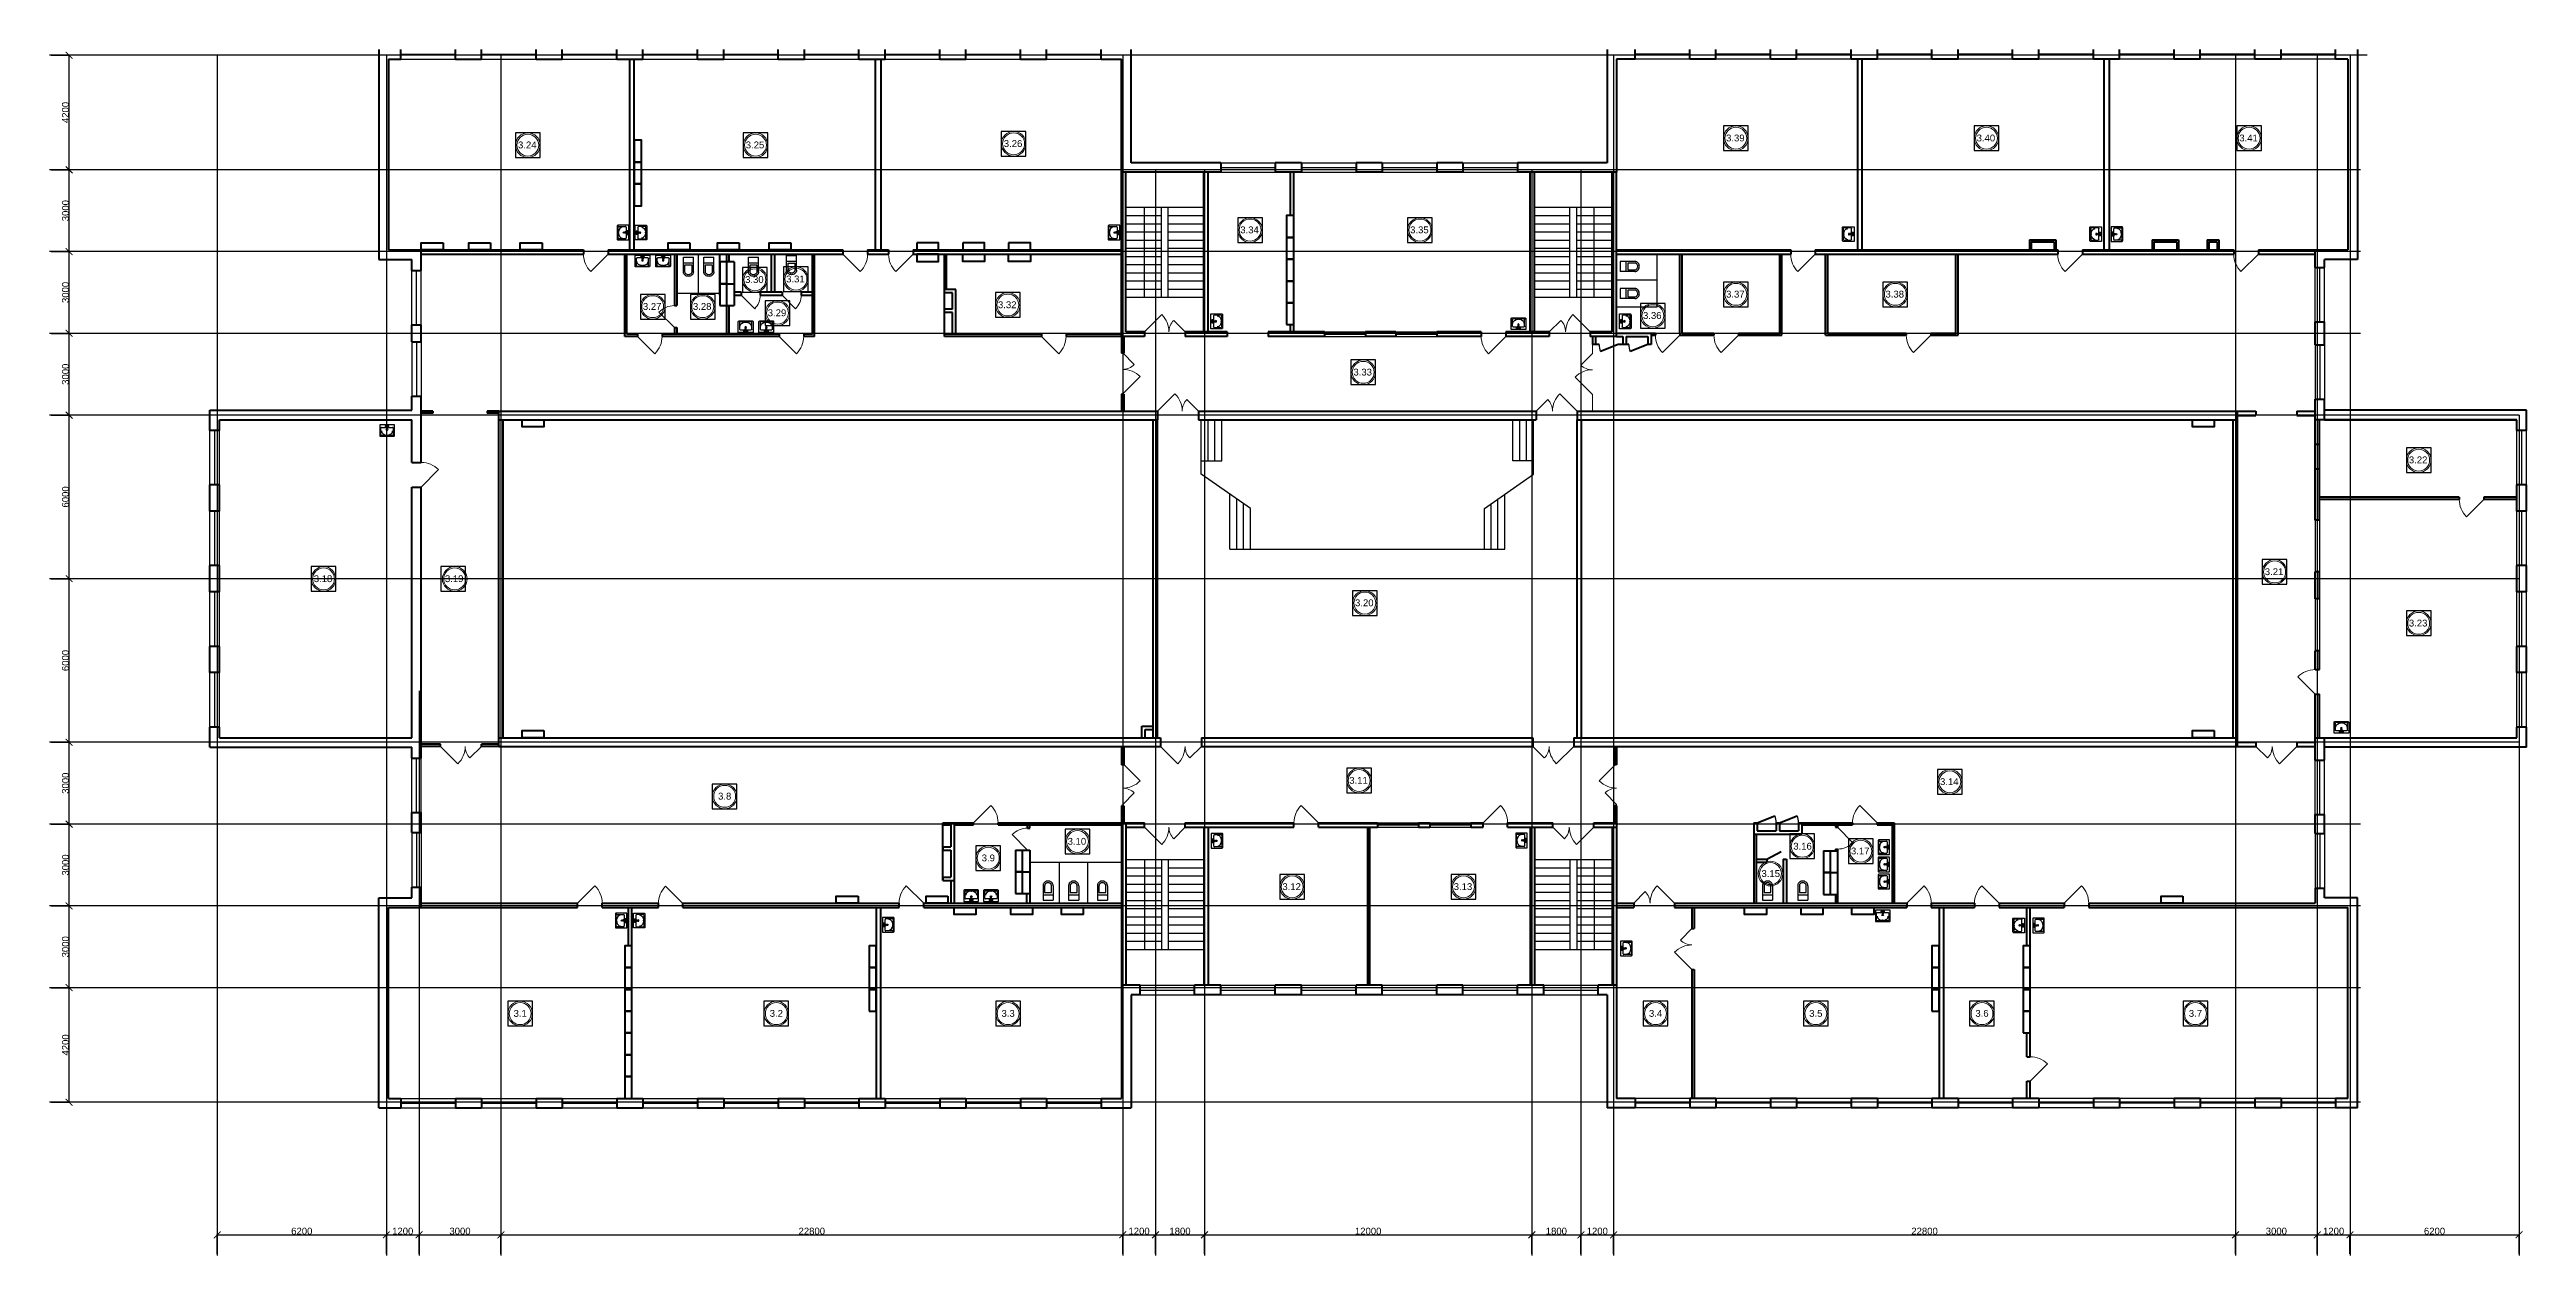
# Model space of a CAD drawing. Header units: metres. Extents: x 0 to 126, y 0 to 57.
# Drawn here: x 6.3 to 97.1, y 10 to 54.2 of the extents above; entities that cross this region are included whole.
import ezdxf
from ezdxf.enums import TextEntityAlignment as Align

# ---------------------------------------------------------------- set-up
doc = ezdxf.new("R2010")
doc.units = ezdxf.units.M
doc.linetypes.add('ACAD_ISO04W100', pattern=[30, 24, -3, 0, -3])
for name, color, linetype in [('SANTEH', 7, 'Continuous'), ('YOLO_TABLE', 1, 'Continuous'), ('Окна', 127, 'Continuous'), ('Оси', 30, 'Continuous'), ('размеры оси', 163, 'Continuous'), ('Сантехника', 7, 'Continuous')]:
    doc.layers.add(name, color=color, linetype=linetype)
doc.layers.add('Двери', color=250, linetype='Continuous', lineweight=5)
doc.layers.add('Стены', color=7, linetype='Continuous', lineweight=50)
doc.styles.get("Standard").update_dxf_attribs({"font": 'arial.ttf'})
doc.styles.add('Style-Arial', font='arial.ttf')
doc.dimstyles.new('100', dxfattribs={"dimtxt": 0.25, "dimasz": 0.25, "dimexe": 0.0125, "dimexo": 0.0625, "dimgap": 0.0065, "dimtad": 1, "dimlfac": 1000, "dimtxsty": 'Standard', "dimblk": 'ARCHTICK', "dimcen": 0.25, "dimadec": 0, "dimazin": 0, "dimtfac": 1, "dimtmove": 0, "dimatfit": 3, "dimldrblk": 'ARCHTICK', "dimfxl": 1, "dimarcsym": 0})

msp = doc.modelspace()

# ---------------------------------------------------------------- texts
at = {"color": 7, "linetype": 'Continuous', "lineweight": 13, "style": 'Style-Arial'}
for s, p in [('3.26', (41.258065, 50.860942)), ('3.39', (67.740848, 51.064942)), ('3.40', (76.927904, 51.064942)), ('3.41', (86.557694, 51.064942)), ('3.24', (23.445731, 50.810201)), ('3.25', (31.796073, 50.810201)), ('3.34', (49.927951, 47.695234)), ('3.35', (56.15603, 47.695234)), ('3.30', (31.772099, 45.872347)), ('3.31', (33.276643, 45.893576)), ('3.27', (28.024228, 44.88503)), ('3.28', (29.859086, 44.88503)), ('3.29', (32.602021, 44.652118)), ('3.32', (41.044385, 44.947641)), ('3.36', (64.694727, 44.553768)), ('3.37', (67.740848, 45.337238)), ('3.38', (73.585936, 45.337238)), ('3.33', (54.077338, 42.478058)), ('3.22', (92.776679, 39.257902)), ('3.18', (15.956569, 34.900654)), ('3.19', (20.765332, 34.900654)), ('3.21', (87.493984, 35.157311)), ('3.20', (54.136045, 34.015629)), ('3.23', (92.776679, 33.272497)), ('3.11', (53.925297, 27.504451)), ('3.14', (75.585572, 27.456909)), ('3.8', (30.781342, 26.924763)), ('3.9', (40.447861, 24.659791)), ('3.10', (43.598896, 25.268383)), ('3.16', (70.20484, 25.089129)), ('3.17', (72.319728, 24.914661)), ('3.15', (69.039608, 24.085758)), ('3.12', (51.471998, 23.606693)), ('3.13', (57.754784, 23.606693)), ('3.1', (23.283204, 18.957131)), ('3.2', (32.674937, 18.957131)), ('3.3', (41.173499, 18.957131)), ('3.4', (64.913947, 18.957131)), ('3.5', (70.789308, 18.957131)), ('3.6', (76.882496, 18.957131)), ('3.7', (84.708559, 18.957131))]:
    msp.add_text(s, height=0.25, dxfattribs=at).set_placement(p, align=Align.TOP_LEFT)

# ---------------------------------------------------------------- blocks, each defined once
blk = doc.blocks.new('Rac7')
at = {"color": 0}
for p, q in [((-39501, -24232), (-39501, -23830)), ((-38961, -24232), (-39501, -24232)), ((-39474, -23808), (-38988, -23808)), ((-39457, -23859), (-39457, -24115)), ((-39032, -23838), (-39430, -23838)), ((-39430, -24136), (-39253, -24136)), ((-39297, -24164), (-39253, -24164)), ((-39297, -24194), (-39297, -24164)), ((-39165, -24194), (-39297, -24194)), ((-39253, -24186), (-39253, -24094)), ((-39253, -24186), (-39209, -24186)), ((-39221, -23855), (-39241, -23855)), ((-39209, -24186), (-39209, -24094)), ((-39209, -24136), (-39032, -24136)), ((-39209, -24164), (-39165, -24164)), ((-39165, -24164), (-39165, -24194)), ((-39005, -24115), (-39005, -23859)), ((-39005, -23859), (-39005, -23859)), ((-38961, -23830), (-38961, -24232))]:
    blk.add_line(p, q, dxfattribs=at)
at = {"color": 0, "extrusion": (0, 0, -1)}
for centre, major_axis, start_param, end_param in [((-39474, -23830), (-27, 0), 0, 1.570796), ((-39430, -23859), (-27, 0), 0, 1.570796), ((-39430, -24115), (-27, 0), -1.570796, 0), ((-39241, -24007), (-194, 0), 0, 1.570796), ((-39231, -24104), (-25.3, 0), 0.552816, 2.588777), ((-39221, -24007), (-194, 0), 1.570796, 3.141593), ((-39032, -23859), (-27, 0), 1.570796, 3.141593), ((-39032, -24115), (-27, 0), -3.141593, -1.570796), ((-38988, -23830), (-27, 0), 1.570796, 3.141593)]:
    blk.add_ellipse(centre, major_axis=major_axis, ratio=0.785714, start_param=start_param, end_param=end_param, dxfattribs=at)
blk.add_ellipse((-39231, -24048), major_axis=(-27.9, 0), ratio=0.785714, dxfattribs=at)
blk = doc.blocks.new('WC With Cistern_103')
at = {"layer": 'SANTEH', "linetype": 'Continuous'}
for p, q in [((0, 170), (0, 700)), ((370, 700), (0, 700)), ((370, 500), (0, 500)), ((60, 425), (60, 170)), ((310, 425), (60, 425)), ((310, 170), (310, 425)), ((370, 170), (370, 700))]:
    blk.add_line(p, q, dxfattribs=at)
for points in [[(0, 170), (1, 151), (4, 133), (10, 115), (17, 97), (27, 81), (38, 66), (51, 52), (65, 40)], [(60, 170), (61, 158), (63, 146), (66, 135), (71, 124), (77, 114), (84, 104), (92, 96), (101, 88)], [(65, 40), (92, 23), (122, 10), (153, 3), (185, 0), (217, 3), (248, 10), (278, 23), (305, 40)], [(101, 88), (120, 76), (141, 67), (163, 62), (185, 60), (207, 62), (229, 67), (250, 76), (269, 88)], [(269, 88), (278, 96), (286, 104), (293, 114), (299, 124), (304, 135), (307, 146), (309, 158), (310, 170)], [(305, 40), (319, 52), (332, 66), (343, 81), (353, 97), (360, 115), (366, 133), (369, 151), (370, 170)]]:
    blk.add_lwpolyline(points, dxfattribs=at)
blk = doc.blocks.new('_ArchTick')
at = {"color": 0, "linetype": 'ByBlock', "const_width": 0.15}
blk.add_lwpolyline([(-0.5, -0.5), (0.5, 0.5)], dxfattribs=at)
blk = doc.blocks.new('*D66')
at = {"layer": 'Defpoints', "color": 0, "transparency": 16777216}
for p in [(18.618, 10.71), (12.418, 9.953), (18.618, 9.953)]:
    blk.add_point(p, dxfattribs=at)
at = {"layer": 'размеры оси', "color": 0, "lineweight": -2, "transparency": 16777216}
for p, q in [((12.418, 10.016), (12.418, 10.723)), ((12.418, 10.71), (18.618, 10.71)), ((18.618, 10.016), (18.618, 10.723))]:
    blk.add_line(p, q, dxfattribs=at)
at = {"layer": 'размеры оси', "color": 0, "lineweight": -2, "transparency": 16777216, "xscale": 0.25, "yscale": 0.25, "zscale": 0.25, "rotation": 180}
blk.add_blockref('_ArchTick', (12.418, 10.71), dxfattribs=at)
at = {"layer": 'размеры оси', "color": 0, "lineweight": -2, "transparency": 16777216, "xscale": 0.25, "yscale": 0.25, "zscale": 0.25}
blk.add_blockref('_ArchTick', (18.618, 10.71), dxfattribs=at)
at = {"layer": 'размеры оси', "color": 0, "transparency": 16777216, "insert": (15.518, 10.844), "char_height": 0.25, "attachment_point": 5}
blk.add_mtext('6200', dxfattribs=at)
blk = doc.blocks.new('*D67')
at = {"layer": 'Defpoints', "color": 0, "transparency": 16777216}
for p in [(19.818, 10.71), (18.618, 9.953), (19.818, 9.953)]:
    blk.add_point(p, dxfattribs=at)
at = {"layer": 'размеры оси', "color": 0, "lineweight": -2, "transparency": 16777216}
for p, q in [((18.618, 10.016), (18.618, 10.723)), ((18.618, 10.71), (19.818, 10.71)), ((19.818, 10.016), (19.818, 10.723))]:
    blk.add_line(p, q, dxfattribs=at)
at = {"layer": 'размеры оси', "color": 0, "lineweight": -2, "transparency": 16777216, "xscale": 0.25, "yscale": 0.25, "zscale": 0.25, "rotation": 180}
blk.add_blockref('_ArchTick', (18.618, 10.71), dxfattribs=at)
at = {"layer": 'размеры оси', "color": 0, "lineweight": -2, "transparency": 16777216, "xscale": 0.25, "yscale": 0.25, "zscale": 0.25}
blk.add_blockref('_ArchTick', (19.818, 10.71), dxfattribs=at)
at = {"layer": 'размеры оси', "color": 0, "transparency": 16777216, "insert": (19.218, 10.844), "char_height": 0.25, "attachment_point": 5}
blk.add_mtext('1200', dxfattribs=at)
blk = doc.blocks.new('*D68')
at = {"layer": 'Defpoints', "color": 0, "transparency": 16777216}
for p in [(22.818, 10.71), (19.818, 9.953), (22.818, 9.953)]:
    blk.add_point(p, dxfattribs=at)
at = {"layer": 'размеры оси', "color": 0, "lineweight": -2, "transparency": 16777216}
for p, q in [((19.818, 10.016), (19.818, 10.723)), ((19.818, 10.71), (22.818, 10.71)), ((22.818, 10.016), (22.818, 10.723))]:
    blk.add_line(p, q, dxfattribs=at)
at = {"layer": 'размеры оси', "color": 0, "lineweight": -2, "transparency": 16777216, "xscale": 0.25, "yscale": 0.25, "zscale": 0.25, "rotation": 180}
blk.add_blockref('_ArchTick', (19.818, 10.71), dxfattribs=at)
at = {"layer": 'размеры оси', "color": 0, "lineweight": -2, "transparency": 16777216, "xscale": 0.25, "yscale": 0.25, "zscale": 0.25}
blk.add_blockref('_ArchTick', (22.818, 10.71), dxfattribs=at)
at = {"layer": 'размеры оси', "color": 0, "transparency": 16777216, "insert": (21.318, 10.845), "char_height": 0.25, "attachment_point": 5}
blk.add_mtext('3000', dxfattribs=at)
blk = doc.blocks.new('*D69')
at = {"layer": 'Defpoints', "color": 0, "transparency": 16777216}
for p in [(45.618, 10.71), (22.818, 9.953), (45.618, 9.953)]:
    blk.add_point(p, dxfattribs=at)
at = {"layer": 'размеры оси', "color": 0, "lineweight": -2, "transparency": 16777216}
for p, q in [((22.818, 10.016), (22.818, 10.723)), ((22.818, 10.71), (45.618, 10.71)), ((45.618, 10.016), (45.618, 10.723))]:
    blk.add_line(p, q, dxfattribs=at)
at = {"layer": 'размеры оси', "color": 0, "lineweight": -2, "transparency": 16777216, "xscale": 0.25, "yscale": 0.25, "zscale": 0.25, "rotation": 180}
blk.add_blockref('_ArchTick', (22.818, 10.71), dxfattribs=at)
at = {"layer": 'размеры оси', "color": 0, "lineweight": -2, "transparency": 16777216, "xscale": 0.25, "yscale": 0.25, "zscale": 0.25}
blk.add_blockref('_ArchTick', (45.618, 10.71), dxfattribs=at)
at = {"layer": 'размеры оси', "color": 0, "transparency": 16777216, "insert": (34.218, 10.844), "char_height": 0.25, "attachment_point": 5}
blk.add_mtext('22800', dxfattribs=at)
blk = doc.blocks.new('*D70')
at = {"layer": 'Defpoints', "color": 0, "transparency": 16777216}
for p in [(46.818, 10.71), (45.618, 9.953), (46.818, 9.953)]:
    blk.add_point(p, dxfattribs=at)
at = {"layer": 'размеры оси', "color": 0, "lineweight": -2, "transparency": 16777216}
for p, q in [((45.618, 10.016), (45.618, 10.723)), ((45.618, 10.71), (46.818, 10.71)), ((46.818, 10.016), (46.818, 10.723))]:
    blk.add_line(p, q, dxfattribs=at)
at = {"layer": 'размеры оси', "color": 0, "lineweight": -2, "transparency": 16777216, "xscale": 0.25, "yscale": 0.25, "zscale": 0.25, "rotation": 180}
blk.add_blockref('_ArchTick', (45.618, 10.71), dxfattribs=at)
at = {"layer": 'размеры оси', "color": 0, "lineweight": -2, "transparency": 16777216, "xscale": 0.25, "yscale": 0.25, "zscale": 0.25}
blk.add_blockref('_ArchTick', (46.818, 10.71), dxfattribs=at)
at = {"layer": 'размеры оси', "color": 0, "transparency": 16777216, "insert": (46.218, 10.844), "char_height": 0.25, "attachment_point": 5}
blk.add_mtext('1200', dxfattribs=at)
blk = doc.blocks.new('*D71')
at = {"layer": 'Defpoints', "color": 0, "transparency": 16777216}
for p in [(48.618, 10.71), (46.818, 9.953), (48.618, 9.953)]:
    blk.add_point(p, dxfattribs=at)
at = {"layer": 'размеры оси', "color": 0, "lineweight": -2, "transparency": 16777216}
for p, q in [((46.818, 10.016), (46.818, 10.723)), ((46.818, 10.71), (48.618, 10.71)), ((48.618, 10.016), (48.618, 10.723))]:
    blk.add_line(p, q, dxfattribs=at)
at = {"layer": 'размеры оси', "color": 0, "lineweight": -2, "transparency": 16777216, "xscale": 0.25, "yscale": 0.25, "zscale": 0.25, "rotation": 180}
blk.add_blockref('_ArchTick', (46.818, 10.71), dxfattribs=at)
at = {"layer": 'размеры оси', "color": 0, "lineweight": -2, "transparency": 16777216, "xscale": 0.25, "yscale": 0.25, "zscale": 0.25}
blk.add_blockref('_ArchTick', (48.618, 10.71), dxfattribs=at)
at = {"layer": 'размеры оси', "color": 0, "transparency": 16777216, "insert": (47.718, 10.844), "char_height": 0.25, "attachment_point": 5}
blk.add_mtext('1800', dxfattribs=at)
blk = doc.blocks.new('*D49')
at = {"layer": 'Defpoints', "color": 0, "transparency": 16777216}
for p in [(60.618, 10.71), (48.618, 9.953), (60.618, 9.953)]:
    blk.add_point(p, dxfattribs=at)
at = {"layer": 'размеры оси', "color": 0, "lineweight": -2, "transparency": 16777216}
for p, q in [((48.618, 10.016), (48.618, 10.723)), ((48.618, 10.71), (60.618, 10.71)), ((60.618, 10.016), (60.618, 10.723))]:
    blk.add_line(p, q, dxfattribs=at)
at = {"layer": 'размеры оси', "color": 0, "lineweight": -2, "transparency": 16777216, "xscale": 0.25, "yscale": 0.25, "zscale": 0.25, "rotation": 180}
blk.add_blockref('_ArchTick', (48.618, 10.71), dxfattribs=at)
at = {"layer": 'размеры оси', "color": 0, "lineweight": -2, "transparency": 16777216, "xscale": 0.25, "yscale": 0.25, "zscale": 0.25}
blk.add_blockref('_ArchTick', (60.618, 10.71), dxfattribs=at)
at = {"layer": 'размеры оси', "color": 0, "transparency": 16777216, "insert": (54.618, 10.844), "char_height": 0.25, "attachment_point": 5}
blk.add_mtext('12000', dxfattribs=at)
blk = doc.blocks.new('*D50')
at = {"layer": 'Defpoints', "color": 0, "transparency": 16777216}
for p in [(62.418, 10.71), (60.618, 9.953), (62.418, 9.953)]:
    blk.add_point(p, dxfattribs=at)
at = {"layer": 'размеры оси', "color": 0, "lineweight": -2, "transparency": 16777216}
for p, q in [((60.618, 10.016), (60.618, 10.723)), ((60.618, 10.71), (62.418, 10.71)), ((62.418, 10.016), (62.418, 10.723))]:
    blk.add_line(p, q, dxfattribs=at)
at = {"layer": 'размеры оси', "color": 0, "lineweight": -2, "transparency": 16777216, "xscale": 0.25, "yscale": 0.25, "zscale": 0.25, "rotation": 180}
blk.add_blockref('_ArchTick', (60.618, 10.71), dxfattribs=at)
at = {"layer": 'размеры оси', "color": 0, "lineweight": -2, "transparency": 16777216, "xscale": 0.25, "yscale": 0.25, "zscale": 0.25}
blk.add_blockref('_ArchTick', (62.418, 10.71), dxfattribs=at)
at = {"layer": 'размеры оси', "color": 0, "transparency": 16777216, "insert": (61.518, 10.844), "char_height": 0.25, "attachment_point": 5}
blk.add_mtext('1800', dxfattribs=at)
blk = doc.blocks.new('*D51')
at = {"layer": 'Defpoints', "color": 0, "transparency": 16777216}
for p in [(63.618, 10.71), (62.418, 9.953), (63.618, 9.953)]:
    blk.add_point(p, dxfattribs=at)
at = {"layer": 'размеры оси', "color": 0, "lineweight": -2, "transparency": 16777216}
for p, q in [((62.418, 10.016), (62.418, 10.723)), ((62.418, 10.71), (63.618, 10.71)), ((63.618, 10.016), (63.618, 10.723))]:
    blk.add_line(p, q, dxfattribs=at)
at = {"layer": 'размеры оси', "color": 0, "lineweight": -2, "transparency": 16777216, "xscale": 0.25, "yscale": 0.25, "zscale": 0.25, "rotation": 180}
blk.add_blockref('_ArchTick', (62.418, 10.71), dxfattribs=at)
at = {"layer": 'размеры оси', "color": 0, "lineweight": -2, "transparency": 16777216, "xscale": 0.25, "yscale": 0.25, "zscale": 0.25}
blk.add_blockref('_ArchTick', (63.618, 10.71), dxfattribs=at)
at = {"layer": 'размеры оси', "color": 0, "transparency": 16777216, "insert": (63.018, 10.844), "char_height": 0.25, "attachment_point": 5}
blk.add_mtext('1200', dxfattribs=at)
blk = doc.blocks.new('*D52')
at = {"layer": 'Defpoints', "color": 0, "transparency": 16777216}
for p in [(86.418, 10.71), (63.618, 9.953), (86.418, 9.953)]:
    blk.add_point(p, dxfattribs=at)
at = {"layer": 'размеры оси', "color": 0, "lineweight": -2, "transparency": 16777216}
for p, q in [((63.618, 10.016), (63.618, 10.723)), ((63.618, 10.71), (86.418, 10.71)), ((86.418, 10.016), (86.418, 10.723))]:
    blk.add_line(p, q, dxfattribs=at)
at = {"layer": 'размеры оси', "color": 0, "lineweight": -2, "transparency": 16777216, "xscale": 0.25, "yscale": 0.25, "zscale": 0.25, "rotation": 180}
blk.add_blockref('_ArchTick', (63.618, 10.71), dxfattribs=at)
at = {"layer": 'размеры оси', "color": 0, "lineweight": -2, "transparency": 16777216, "xscale": 0.25, "yscale": 0.25, "zscale": 0.25}
blk.add_blockref('_ArchTick', (86.418, 10.71), dxfattribs=at)
at = {"layer": 'размеры оси', "color": 0, "transparency": 16777216, "insert": (75.018, 10.844), "char_height": 0.25, "attachment_point": 5}
blk.add_mtext('22800', dxfattribs=at)
blk = doc.blocks.new('*D53')
at = {"layer": 'Defpoints', "color": 0, "transparency": 16777216}
for p in [(89.418, 10.71), (86.418, 9.953), (89.418, 9.953)]:
    blk.add_point(p, dxfattribs=at)
at = {"layer": 'размеры оси', "color": 0, "lineweight": -2, "transparency": 16777216}
for p, q in [((86.418, 10.016), (86.418, 10.723)), ((86.418, 10.71), (89.418, 10.71)), ((89.418, 10.016), (89.418, 10.723))]:
    blk.add_line(p, q, dxfattribs=at)
at = {"layer": 'размеры оси', "color": 0, "lineweight": -2, "transparency": 16777216, "xscale": 0.25, "yscale": 0.25, "zscale": 0.25, "rotation": 180}
blk.add_blockref('_ArchTick', (86.418, 10.71), dxfattribs=at)
at = {"layer": 'размеры оси', "color": 0, "lineweight": -2, "transparency": 16777216, "xscale": 0.25, "yscale": 0.25, "zscale": 0.25}
blk.add_blockref('_ArchTick', (89.418, 10.71), dxfattribs=at)
at = {"layer": 'размеры оси', "color": 0, "transparency": 16777216, "insert": (87.918, 10.845), "char_height": 0.25, "attachment_point": 5}
blk.add_mtext('3000', dxfattribs=at)
blk = doc.blocks.new('*D54')
at = {"layer": 'Defpoints', "color": 0, "transparency": 16777216}
for p in [(90.618, 10.71), (89.418, 9.953), (90.618, 9.953)]:
    blk.add_point(p, dxfattribs=at)
at = {"layer": 'размеры оси', "color": 0, "lineweight": -2, "transparency": 16777216}
for p, q in [((89.418, 10.016), (89.418, 10.723)), ((89.418, 10.71), (90.618, 10.71)), ((90.618, 10.016), (90.618, 10.723))]:
    blk.add_line(p, q, dxfattribs=at)
at = {"layer": 'размеры оси', "color": 0, "lineweight": -2, "transparency": 16777216, "xscale": 0.25, "yscale": 0.25, "zscale": 0.25, "rotation": 180}
blk.add_blockref('_ArchTick', (89.418, 10.71), dxfattribs=at)
at = {"layer": 'размеры оси', "color": 0, "lineweight": -2, "transparency": 16777216, "xscale": 0.25, "yscale": 0.25, "zscale": 0.25}
blk.add_blockref('_ArchTick', (90.618, 10.71), dxfattribs=at)
at = {"layer": 'размеры оси', "color": 0, "transparency": 16777216, "insert": (90.018, 10.844), "char_height": 0.25, "attachment_point": 5}
blk.add_mtext('1200', dxfattribs=at)
blk = doc.blocks.new('*D55')
at = {"layer": 'Defpoints', "color": 0, "transparency": 16777216}
for p in [(96.818, 10.71), (90.618, 9.953), (96.818, 9.953)]:
    blk.add_point(p, dxfattribs=at)
at = {"layer": 'размеры оси', "color": 0, "lineweight": -2, "transparency": 16777216}
for p, q in [((90.618, 10.016), (90.618, 10.723)), ((90.618, 10.71), (96.818, 10.71)), ((96.818, 10.016), (96.818, 10.723))]:
    blk.add_line(p, q, dxfattribs=at)
at = {"layer": 'размеры оси', "color": 0, "lineweight": -2, "transparency": 16777216, "xscale": 0.25, "yscale": 0.25, "zscale": 0.25, "rotation": 180}
blk.add_blockref('_ArchTick', (90.618, 10.71), dxfattribs=at)
at = {"layer": 'размеры оси', "color": 0, "lineweight": -2, "transparency": 16777216, "xscale": 0.25, "yscale": 0.25, "zscale": 0.25}
blk.add_blockref('_ArchTick', (96.818, 10.71), dxfattribs=at)
at = {"layer": 'размеры оси', "color": 0, "transparency": 16777216, "insert": (93.718, 10.844), "char_height": 0.25, "attachment_point": 5}
blk.add_mtext('6200', dxfattribs=at)
blk = doc.blocks.new('*D56')
at = {"layer": 'Defpoints', "color": 0, "transparency": 16777216}
for p in [(6.269, 19.775), (6.987, 19.775), (6.269, 15.575)]:
    blk.add_point(p, dxfattribs=at)
at = {"layer": 'размеры оси', "color": 0, "lineweight": -2, "transparency": 16777216}
for p, q in [((6.331, 19.775), (6.999, 19.775)), ((6.987, 15.575), (6.987, 19.775)), ((6.331, 15.575), (6.999, 15.575))]:
    blk.add_line(p, q, dxfattribs=at)
at = {"layer": 'размеры оси', "color": 0, "lineweight": -2, "transparency": 16777216, "xscale": 0.25, "yscale": 0.25, "zscale": 0.25}
for p, rotation in [((6.987, 19.775), 90), ((6.987, 15.575), 270)]:
    blk.add_blockref('_ArchTick', p, dxfattribs=dict(at, rotation=rotation))
at = {"layer": 'размеры оси', "color": 0, "transparency": 16777216, "insert": (6.853, 17.675), "char_height": 0.25, "attachment_point": 5, "rotation": 90}
blk.add_mtext('4200', dxfattribs=at)
blk = doc.blocks.new('*D57')
at = {"layer": 'Defpoints', "color": 0, "transparency": 16777216}
for p in [(6.269, 22.775), (6.987, 22.775), (6.269, 19.775)]:
    blk.add_point(p, dxfattribs=at)
at = {"layer": 'размеры оси', "color": 0, "lineweight": -2, "transparency": 16777216}
for p, q in [((6.331, 22.775), (6.999, 22.775)), ((6.987, 19.775), (6.987, 22.775)), ((6.331, 19.775), (6.999, 19.775))]:
    blk.add_line(p, q, dxfattribs=at)
at = {"layer": 'размеры оси', "color": 0, "lineweight": -2, "transparency": 16777216, "xscale": 0.25, "yscale": 0.25, "zscale": 0.25}
for p, rotation in [((6.987, 22.775), 90), ((6.987, 19.775), 270)]:
    blk.add_blockref('_ArchTick', p, dxfattribs=dict(at, rotation=rotation))
at = {"layer": 'размеры оси', "color": 0, "transparency": 16777216, "insert": (6.853, 21.275), "char_height": 0.25, "attachment_point": 5, "rotation": 90}
blk.add_mtext('3000', dxfattribs=at)
blk = doc.blocks.new('*D58')
at = {"layer": 'Defpoints', "color": 0, "transparency": 16777216}
for p in [(6.269, 25.775), (6.987, 25.775), (6.269, 22.775)]:
    blk.add_point(p, dxfattribs=at)
at = {"layer": 'размеры оси', "color": 0, "lineweight": -2, "transparency": 16777216}
for p, q in [((6.331, 25.775), (6.999, 25.775)), ((6.987, 22.775), (6.987, 25.775)), ((6.331, 22.775), (6.999, 22.775))]:
    blk.add_line(p, q, dxfattribs=at)
at = {"layer": 'размеры оси', "color": 0, "lineweight": -2, "transparency": 16777216, "xscale": 0.25, "yscale": 0.25, "zscale": 0.25}
for p, rotation in [((6.987, 25.775), 90), ((6.987, 22.775), 270)]:
    blk.add_blockref('_ArchTick', p, dxfattribs=dict(at, rotation=rotation))
at = {"layer": 'размеры оси', "color": 0, "transparency": 16777216, "insert": (6.853, 24.275), "char_height": 0.25, "attachment_point": 5, "rotation": 90}
blk.add_mtext('3000', dxfattribs=at)
blk = doc.blocks.new('*D59')
at = {"layer": 'Defpoints', "color": 0, "transparency": 16777216}
for p in [(6.269, 28.775), (6.987, 28.775), (6.269, 25.775)]:
    blk.add_point(p, dxfattribs=at)
at = {"layer": 'размеры оси', "color": 0, "lineweight": -2, "transparency": 16777216}
for p, q in [((6.331, 28.775), (6.999, 28.775)), ((6.987, 25.775), (6.987, 28.775)), ((6.331, 25.775), (6.999, 25.775))]:
    blk.add_line(p, q, dxfattribs=at)
at = {"layer": 'размеры оси', "color": 0, "lineweight": -2, "transparency": 16777216, "xscale": 0.25, "yscale": 0.25, "zscale": 0.25}
for p, rotation in [((6.987, 28.775), 90), ((6.987, 25.775), 270)]:
    blk.add_blockref('_ArchTick', p, dxfattribs=dict(at, rotation=rotation))
at = {"layer": 'размеры оси', "color": 0, "transparency": 16777216, "insert": (6.853, 27.275), "char_height": 0.25, "attachment_point": 5, "rotation": 90}
blk.add_mtext('3000', dxfattribs=at)
blk = doc.blocks.new('*D60')
at = {"layer": 'Defpoints', "color": 0, "transparency": 16777216}
for p in [(6.269, 34.775), (6.987, 34.775), (6.269, 28.775)]:
    blk.add_point(p, dxfattribs=at)
at = {"layer": 'размеры оси', "color": 0, "lineweight": -2, "transparency": 16777216}
for p, q in [((6.331, 34.775), (6.999, 34.775)), ((6.987, 28.775), (6.987, 34.775)), ((6.331, 28.775), (6.999, 28.775))]:
    blk.add_line(p, q, dxfattribs=at)
at = {"layer": 'размеры оси', "color": 0, "lineweight": -2, "transparency": 16777216, "xscale": 0.25, "yscale": 0.25, "zscale": 0.25}
for p, rotation in [((6.987, 34.775), 90), ((6.987, 28.775), 270)]:
    blk.add_blockref('_ArchTick', p, dxfattribs=dict(at, rotation=rotation))
at = {"layer": 'размеры оси', "color": 0, "transparency": 16777216, "insert": (6.853, 31.775), "char_height": 0.25, "attachment_point": 5, "rotation": 90}
blk.add_mtext('6000', dxfattribs=at)
blk = doc.blocks.new('*D61')
at = {"layer": 'Defpoints', "color": 0, "transparency": 16777216}
for p in [(6.269, 40.775), (6.987, 40.775), (6.269, 34.775)]:
    blk.add_point(p, dxfattribs=at)
at = {"layer": 'размеры оси', "color": 0, "lineweight": -2, "transparency": 16777216}
for p, q in [((6.331, 40.775), (6.999, 40.775)), ((6.987, 34.775), (6.987, 40.775)), ((6.331, 34.775), (6.999, 34.775))]:
    blk.add_line(p, q, dxfattribs=at)
at = {"layer": 'размеры оси', "color": 0, "lineweight": -2, "transparency": 16777216, "xscale": 0.25, "yscale": 0.25, "zscale": 0.25}
for p, rotation in [((6.987, 40.775), 90), ((6.987, 34.775), 270)]:
    blk.add_blockref('_ArchTick', p, dxfattribs=dict(at, rotation=rotation))
at = {"layer": 'размеры оси', "color": 0, "transparency": 16777216, "insert": (6.853, 37.775), "char_height": 0.25, "attachment_point": 5, "rotation": 90}
blk.add_mtext('6000', dxfattribs=at)
blk = doc.blocks.new('*D62')
at = {"layer": 'Defpoints', "color": 0, "transparency": 16777216}
for p in [(6.269, 43.775), (6.987, 43.775), (6.269, 40.775)]:
    blk.add_point(p, dxfattribs=at)
at = {"layer": 'размеры оси', "color": 0, "lineweight": -2, "transparency": 16777216}
for p, q in [((6.331, 43.775), (6.999, 43.775)), ((6.987, 40.775), (6.987, 43.775)), ((6.331, 40.775), (6.999, 40.775))]:
    blk.add_line(p, q, dxfattribs=at)
at = {"layer": 'размеры оси', "color": 0, "lineweight": -2, "transparency": 16777216, "xscale": 0.25, "yscale": 0.25, "zscale": 0.25}
for p, rotation in [((6.987, 43.775), 90), ((6.987, 40.775), 270)]:
    blk.add_blockref('_ArchTick', p, dxfattribs=dict(at, rotation=rotation))
at = {"layer": 'размеры оси', "color": 0, "transparency": 16777216, "insert": (6.853, 42.275), "char_height": 0.25, "attachment_point": 5, "rotation": 90}
blk.add_mtext('3000', dxfattribs=at)
blk = doc.blocks.new('*D63')
at = {"layer": 'Defpoints', "color": 0, "transparency": 16777216}
for p in [(6.269, 46.775), (6.987, 46.775), (6.269, 43.775)]:
    blk.add_point(p, dxfattribs=at)
at = {"layer": 'размеры оси', "color": 0, "lineweight": -2, "transparency": 16777216}
for p, q in [((6.331, 46.775), (6.999, 46.775)), ((6.987, 43.775), (6.987, 46.775)), ((6.331, 43.775), (6.999, 43.775))]:
    blk.add_line(p, q, dxfattribs=at)
at = {"layer": 'размеры оси', "color": 0, "lineweight": -2, "transparency": 16777216, "xscale": 0.25, "yscale": 0.25, "zscale": 0.25}
for p, rotation in [((6.987, 46.775), 90), ((6.987, 43.775), 270)]:
    blk.add_blockref('_ArchTick', p, dxfattribs=dict(at, rotation=rotation))
at = {"layer": 'размеры оси', "color": 0, "transparency": 16777216, "insert": (6.853, 45.275), "char_height": 0.25, "attachment_point": 5, "rotation": 90}
blk.add_mtext('3000', dxfattribs=at)
blk = doc.blocks.new('*D64')
at = {"layer": 'Defpoints', "color": 0, "transparency": 16777216}
for p in [(6.269, 49.775), (6.987, 49.775), (6.269, 46.775)]:
    blk.add_point(p, dxfattribs=at)
at = {"layer": 'размеры оси', "color": 0, "lineweight": -2, "transparency": 16777216}
for p, q in [((6.331, 49.775), (6.999, 49.775)), ((6.987, 46.775), (6.987, 49.775)), ((6.331, 46.775), (6.999, 46.775))]:
    blk.add_line(p, q, dxfattribs=at)
at = {"layer": 'размеры оси', "color": 0, "lineweight": -2, "transparency": 16777216, "xscale": 0.25, "yscale": 0.25, "zscale": 0.25}
for p, rotation in [((6.987, 49.775), 90), ((6.987, 46.775), 270)]:
    blk.add_blockref('_ArchTick', p, dxfattribs=dict(at, rotation=rotation))
at = {"layer": 'размеры оси', "color": 0, "transparency": 16777216, "insert": (6.853, 48.275), "char_height": 0.25, "attachment_point": 5, "rotation": 90}
blk.add_mtext('3000', dxfattribs=at)
blk = doc.blocks.new('*D65')
at = {"layer": 'Defpoints', "color": 0, "transparency": 16777216}
for p in [(6.269, 53.975), (6.987, 53.975), (6.269, 49.775)]:
    blk.add_point(p, dxfattribs=at)
at = {"layer": 'размеры оси', "color": 0, "lineweight": -2, "transparency": 16777216}
for p, q in [((6.331, 53.975), (6.999, 53.975)), ((6.987, 49.775), (6.987, 53.975)), ((6.331, 49.775), (6.999, 49.775))]:
    blk.add_line(p, q, dxfattribs=at)
at = {"layer": 'размеры оси', "color": 0, "lineweight": -2, "transparency": 16777216, "xscale": 0.25, "yscale": 0.25, "zscale": 0.25}
for p, rotation in [((6.987, 53.975), 90), ((6.987, 49.775), 270)]:
    blk.add_blockref('_ArchTick', p, dxfattribs=dict(at, rotation=rotation))
at = {"layer": 'размеры оси', "color": 0, "transparency": 16777216, "insert": (6.853, 51.875), "char_height": 0.25, "attachment_point": 5, "rotation": 90}
blk.add_mtext('4200', dxfattribs=at)

# ---------------------------------------------------------------- dimensions: what is measured, and where the dimension line sits
at = {"layer": 'размеры оси'}
for base, p1, p2, override, picture, middle in [((6.986749, 53.974514), (6.268647, 49.774514), (6.268647, 53.974514), {"dimtmove": 1, "dimfxl": 0}, '*D65', (6.852606, 51.874514)), ((6.986749, 49.774514), (6.268647, 46.774514), (6.268647, 49.774514), {"dimtmove": 1, "dimfxl": 0}, '*D64', (6.852521, 48.274514)), ((6.986749, 46.774514), (6.268647, 43.774514), (6.268647, 46.774514), {"dimtmove": 1, "dimfxl": 0}, '*D63', (6.852521, 45.274514)), ((6.986749, 43.774514), (6.268647, 40.774514), (6.268647, 43.774514), {"dimtmove": 1, "dimfxl": 0}, '*D62', (6.852521, 42.274514)), ((6.986749, 40.774514), (6.268647, 34.774514), (6.268647, 40.774514), {"dimtmove": 1, "dimfxl": 0}, '*D61', (6.852606, 37.774514)), ((6.986749, 34.774514), (6.268647, 28.774514), (6.268647, 34.774514), {"dimtmove": 1, "dimfxl": 0}, '*D60', (6.852606, 31.774514)), ((6.986749, 28.774514), (6.268647, 25.774514), (6.268647, 28.774514), {"dimtmove": 1, "dimfxl": 0}, '*D59', (6.852521, 27.274514)), ((6.986749, 25.774514), (6.268647, 22.774514), (6.268647, 25.774514), {"dimtmove": 1, "dimfxl": 0}, '*D58', (6.852521, 24.274514)), ((6.986749, 22.774514), (6.268647, 19.774514), (6.268647, 22.774514), {"dimtmove": 1, "dimfxl": 0}, '*D57', (6.852521, 21.274514)), ((6.986749, 19.774514), (6.268647, 15.574514), (6.268647, 19.774514), {"dimfxl": 0}, '*D56', (6.852606, 17.674514))]:
    dim = msp.add_linear_dim(base=base, p1=p1, p2=p2, angle=90, dimstyle='100', override=override, dxfattribs=at)
    dim.commit()
    dim.dimension.update_dxf_attribs({"geometry": picture, "text_midpoint": middle})
for base, p1, p2, override, picture, middle in [((18.618344, 10.710331), (12.418344, 9.953137), (18.618344, 9.953137), {"dimfxl": 0}, '*D66', (15.518344, 10.844474)), ((19.818344, 10.710331), (18.618344, 9.953137), (19.818344, 9.953137), {"dimtmove": 1, "dimfxl": 0}, '*D67', (19.218344, 10.844474)), ((22.818344, 10.710331), (19.818344, 9.953137), (22.818344, 9.953137), {"dimtmove": 1, "dimfxl": 0}, '*D68', (21.318344, 10.84456)), ((45.618344, 10.710331), (22.818344, 9.953137), (45.618344, 9.953137), {"dimtmove": 1, "dimfxl": 0}, '*D69', (34.218344, 10.844474)), ((46.818344, 10.710331), (45.618344, 9.953137), (46.818344, 9.953137), {"dimtmove": 1, "dimfxl": 0}, '*D70', (46.218344, 10.844474)), ((48.618344, 10.710331), (46.818344, 9.953137), (48.618344, 9.953137), {"dimtmove": 1, "dimfxl": 0}, '*D71', (47.718344, 10.844474)), ((60.618344, 10.710331), (48.618344, 9.953137), (60.618344, 9.953137), {"dimtmove": 1, "dimfxl": 0}, '*D49', (54.618344, 10.844474)), ((62.418344, 10.710331), (60.618344, 9.953137), (62.418344, 9.953137), {"dimtmove": 1, "dimfxl": 0}, '*D50', (61.518344, 10.844474)), ((63.618344, 10.710331), (62.418344, 9.953137), (63.618344, 9.953137), {"dimtmove": 1, "dimfxl": 0}, '*D51', (63.018344, 10.844474)), ((86.418344, 10.710331), (63.618344, 9.953137), (86.418344, 9.953137), {"dimtmove": 1, "dimfxl": 0}, '*D52', (75.018344, 10.844474)), ((89.418344, 10.710331), (86.418344, 9.953137), (89.418344, 9.953137), {"dimtmove": 1, "dimfxl": 0}, '*D53', (87.918344, 10.84456)), ((90.618344, 10.710331), (89.418344, 9.953137), (90.618344, 9.953137), {"dimtmove": 1, "dimfxl": 0}, '*D54', (90.018344, 10.844474)), ((96.818344, 10.710331), (90.618344, 9.953137), (96.818344, 9.953137), {"dimtmove": 1, "dimfxl": 0}, '*D55', (93.718344, 10.844474))]:
    dim = msp.add_linear_dim(base=base, p1=p1, p2=p2, dimstyle='100', override=override, dxfattribs=at)
    dim.commit()
    dim.dimension.update_dxf_attribs({"geometry": picture, "text_midpoint": middle})

# ---------------------------------------------------------------- linework, layer by layer
for p, q in [((48.588344, 48.384514), (45.738344, 48.384514)), ((46.414833, 45.084514), (46.414833, 48.384514)), ((47.038344, 45.084514), (47.038344, 48.384514)), ((47.288344, 45.084514), (47.288344, 48.384514)), ((63.568344, 48.384514), (60.718344, 48.384514)), ((62.018344, 45.084514), (62.018344, 48.384514)), ((62.268344, 45.084514), (62.268344, 48.384514)), ((62.908333, 45.084514), (62.908333, 48.384514)), ((47.038344, 48.084514), (45.738344, 48.084514)), ((47.038344, 47.784514), (45.738344, 47.784514)), ((47.038344, 47.484514), (45.738344, 47.484514)), ((48.588344, 48.084514), (47.288344, 48.084514)), ((48.588344, 47.784514), (47.288344, 47.784514)), ((48.588344, 47.484514), (47.288344, 47.484514)), ((62.018344, 48.084514), (60.718344, 48.084514)), ((62.018344, 47.784514), (60.718344, 47.784514)), ((62.018344, 47.484514), (60.718344, 47.484514)), ((63.568344, 48.084514), (62.268344, 48.084514)), ((63.568344, 47.784514), (62.268344, 47.784514)), ((63.568344, 47.484514), (62.268344, 47.484514)), ((47.038344, 47.184514), (45.738344, 47.184514)), ((47.038344, 46.884514), (45.738344, 46.884514)), ((47.038344, 46.584514), (45.738344, 46.584514)), ((48.588344, 47.184514), (47.288344, 47.184514)), ((48.588344, 46.884514), (47.288344, 46.884514)), ((48.588344, 46.584514), (47.288344, 46.584514)), ((62.018344, 47.184514), (60.718344, 47.184514)), ((62.018344, 46.884514), (60.718344, 46.884514)), ((62.018344, 46.584514), (60.718344, 46.584514)), ((63.568344, 47.184514), (62.268344, 47.184514)), ((63.568344, 46.884514), (62.268344, 46.884514)), ((63.568344, 46.584514), (62.268344, 46.584514)), ((47.038344, 46.284514), (45.738344, 46.284514)), ((47.038344, 45.984514), (45.738344, 45.984514)), ((47.038344, 45.684514), (45.738344, 45.684514)), ((48.588344, 46.284514), (47.288344, 46.284514)), ((48.588344, 45.984514), (47.288344, 45.984514)), ((48.588344, 45.684514), (47.288344, 45.684514)), ((62.018344, 46.284514), (60.718344, 46.284514)), ((62.018344, 45.984514), (60.718344, 45.984514)), ((62.018344, 45.684514), (60.718344, 45.684514)), ((63.568344, 46.284514), (62.268344, 46.284514)), ((63.568344, 45.984514), (62.268344, 45.984514)), ((63.568344, 45.684514), (62.268344, 45.684514)), ((47.038344, 45.384514), (45.738344, 45.384514)), ((48.588344, 45.084514), (45.738344, 45.084514)), ((48.588344, 45.384514), (47.288344, 45.384514)), ((62.018344, 45.384514), (60.718344, 45.384514)), ((63.568344, 45.084514), (60.718344, 45.084514)), ((63.568344, 45.384514), (62.268344, 45.384514)), ((53.014118, 43.824514), (54.514118, 43.824514)), ((53.014118, 43.744514), (54.514118, 43.744514)), ((53.014118, 43.664514), (54.514118, 43.664514)), ((55.633344, 43.824514), (57.133344, 43.824514)), ((55.633344, 43.744514), (57.133344, 43.744514)), ((55.633344, 43.664514), (57.133344, 43.664514)), ((48.498344, 38.604514), (48.498344, 40.604514)), ((48.748344, 39.104514), (48.748344, 40.604514)), ((48.998344, 39.104514), (48.998344, 40.604514)), ((49.248344, 39.104514), (49.248344, 40.604514)), ((59.928344, 39.104514), (59.928344, 40.604514)), ((60.178344, 39.104514), (60.178344, 40.604514)), ((60.428344, 39.104514), (60.428344, 40.604514)), ((60.678344, 38.604514), (60.678344, 40.604514)), ((48.498344, 39.104514), (49.248344, 39.104514)), ((60.678344, 39.104514), (59.928344, 39.104514)), ((50.298344, 37.354514), (48.498344, 38.604514)), ((58.878344, 37.354514), (60.678344, 38.604514)), ((49.548344, 35.854514), (49.548344, 37.875348)), ((49.798344, 35.854514), (49.798344, 37.701737)), ((50.048344, 35.854514), (50.048344, 37.528126)), ((50.298344, 35.854514), (50.298344, 37.354514)), ((58.878344, 35.854514), (58.878344, 37.354514)), ((59.128344, 35.854514), (59.128344, 37.528126)), ((59.378344, 35.854514), (59.378344, 37.701737)), ((59.628344, 35.854514), (59.628344, 37.875348)), ((49.548344, 35.854514), (59.628344, 35.854514)), ((96.738344, 28.944514), (89.338344, 28.944514)), ((54.962898, 25.824514), (56.462898, 25.824514)), ((54.962898, 25.744514), (56.462898, 25.744514)), ((54.962898, 25.664514), (56.462898, 25.664514)), ((56.882898, 25.824514), (58.382898, 25.824514)), ((56.882898, 25.744514), (58.382898, 25.744514)), ((56.882898, 25.664514), (58.382898, 25.664514)), ((48.588344, 24.464514), (45.738344, 24.464514)), ((47.038344, 24.164514), (45.738344, 24.164514)), ((47.038344, 23.864514), (45.738344, 23.864514)), ((46.414833, 24.464514), (46.414833, 21.164514)), ((47.038344, 24.464514), (47.038344, 21.164514)), ((47.288344, 24.464514), (47.288344, 21.164514)), ((48.588344, 24.164514), (47.288344, 24.164514)), ((48.588344, 23.864514), (47.288344, 23.864514)), ((63.568344, 24.464514), (60.718344, 24.464514)), ((62.018344, 24.164514), (60.718344, 24.164514)), ((62.018344, 23.864514), (60.718344, 23.864514)), ((62.018344, 24.464514), (62.018344, 21.164514)), ((62.268344, 24.464514), (62.268344, 21.164514)), ((63.568344, 24.164514), (62.268344, 24.164514)), ((63.568344, 23.864514), (62.268344, 23.864514)), ((62.908333, 24.464514), (62.908333, 21.164514)), ((47.038344, 23.564514), (45.738344, 23.564514)), ((47.038344, 23.264514), (45.738344, 23.264514)), ((47.038344, 22.964514), (45.738344, 22.964514)), ((48.588344, 23.564514), (47.288344, 23.564514)), ((48.588344, 23.264514), (47.288344, 23.264514)), ((48.588344, 22.964514), (47.288344, 22.964514)), ((62.018344, 23.564514), (60.718344, 23.564514)), ((62.018344, 23.264514), (60.718344, 23.264514)), ((62.018344, 22.964514), (60.718344, 22.964514)), ((63.568344, 23.564514), (62.268344, 23.564514)), ((63.568344, 23.264514), (62.268344, 23.264514)), ((63.568344, 22.964514), (62.268344, 22.964514)), ((47.038344, 22.664514), (45.738344, 22.664514)), ((47.038344, 22.364514), (45.738344, 22.364514)), ((47.038344, 22.064514), (45.738344, 22.064514)), ((48.588344, 22.664514), (47.288344, 22.664514)), ((48.588344, 22.364514), (47.288344, 22.364514)), ((48.588344, 22.064514), (47.288344, 22.064514)), ((62.018344, 22.664514), (60.718344, 22.664514)), ((62.018344, 22.364514), (60.718344, 22.364514)), ((62.018344, 22.064514), (60.718344, 22.064514)), ((63.568344, 22.664514), (62.268344, 22.664514)), ((63.568344, 22.364514), (62.268344, 22.364514)), ((63.568344, 22.064514), (62.268344, 22.064514)), ((47.038344, 21.764514), (45.738344, 21.764514)), ((47.038344, 21.464514), (45.738344, 21.464514)), ((48.588344, 21.164514), (45.738344, 21.164514)), ((48.588344, 21.764514), (47.288344, 21.764514)), ((48.588344, 21.464514), (47.288344, 21.464514)), ((62.018344, 21.764514), (60.718344, 21.764514)), ((62.018344, 21.464514), (60.718344, 21.464514)), ((63.568344, 21.164514), (60.718344, 21.164514)), ((63.568344, 21.764514), (62.268344, 21.764514)), ((63.568344, 21.464514), (62.268344, 21.464514))]:
    msp.add_line(p, q)
at = {"lineweight": 50}
for p, q in [((46.898344, 40.924514), (46.898344, 40.604514)), ((48.398344, 40.924514), (48.398344, 40.604514)), ((60.778344, 40.924514), (60.778344, 40.604514)), ((62.278344, 40.924514), (62.278344, 40.604514)), ((94.622898, 37.764514), (94.622898, 37.684514)), ((95.522898, 37.764514), (95.522898, 37.684514)), ((47.002898, 28.944514), (47.002898, 28.624514)), ((48.502898, 28.944514), (48.502898, 28.624514)), ((60.652898, 28.944514), (60.652898, 28.624514)), ((62.152898, 28.944514), (62.152898, 28.624514)), ((69.578344, 25.824514), (69.698344, 25.824514)), ((64.352898, 22.874514), (64.352898, 22.714514)), ((65.852898, 22.874514), (65.852898, 22.714514)), ((74.362898, 22.874514), (74.362898, 22.714514)), ((75.262898, 22.874514), (75.262898, 22.714514)), ((66.488344, 21.944562), (66.568344, 21.944562)), ((66.488344, 20.444562), (66.568344, 20.444562))]:
    msp.add_line(p, q, dxfattribs=at)
at = {"lineweight": 25}
for p, q in [((89.338344, 36.924562), (89.338344, 35.024562)), ((89.418344, 36.924562), (89.418344, 35.024562)), ((89.498344, 36.924562), (89.498344, 35.024562)), ((89.338344, 34.034562), (89.338344, 32.134562)), ((89.418344, 34.034562), (89.418344, 32.134562)), ((89.498344, 34.034562), (89.498344, 32.134562))]:
    msp.add_line(p, q, dxfattribs=at)
at = {"color": 7, "linetype": 'Continuous', "lineweight": 13}
for centre, radius in [((23.805708, 50.677451), 0.452013), ((23.805708, 50.677451), 0.402013), ((32.15605, 50.677451), 0.452013), ((32.15605, 50.677451), 0.402013), ((41.618042, 50.728192), 0.452013), ((41.618042, 50.728192), 0.402013), ((68.100824, 50.932193), 0.452013), ((68.100824, 50.932193), 0.402013), ((77.28788, 50.932193), 0.452013), ((77.28788, 50.932193), 0.402013), ((86.917671, 50.932193), 0.452013), ((86.917671, 50.932193), 0.402013), ((50.287928, 47.562484), 0.452013), ((50.287928, 47.562484), 0.402013), ((56.516006, 47.562484), 0.452013), ((56.516006, 47.562484), 0.402013), ((32.132076, 45.739598), 0.452013), ((32.132076, 45.739598), 0.402013), ((33.636619, 45.760826), 0.452013), ((33.636619, 45.760826), 0.402013), ((68.100824, 45.204488), 0.452013), ((68.100824, 45.204488), 0.402013), ((73.945913, 45.204488), 0.452013), ((73.945913, 45.204488), 0.402013), ((28.384205, 44.752281), 0.452013), ((28.384205, 44.752281), 0.402013), ((30.219063, 44.752281), 0.452013), ((30.219063, 44.752281), 0.402013), ((32.961998, 44.519368), 0.452013), ((32.961998, 44.519368), 0.402013), ((41.404362, 44.814891), 0.452013), ((41.404362, 44.814891), 0.402013), ((65.054704, 44.421019), 0.452013), ((65.054704, 44.421019), 0.402013), ((54.437314, 42.345308), 0.452013), ((54.437314, 42.345308), 0.402013), ((93.136656, 39.125152), 0.452013), ((93.136656, 39.125152), 0.402013), ((87.853961, 35.024562), 0.452013), ((87.853961, 35.024562), 0.402013), ((16.316545, 34.767904), 0.452013), ((16.316545, 34.767904), 0.402013), ((21.125309, 34.767904), 0.452013), ((21.125309, 34.767904), 0.402013), ((54.496022, 33.882879), 0.452013), ((54.496022, 33.882879), 0.402013), ((93.136656, 33.139747), 0.452013), ((93.136656, 33.139747), 0.402013), ((54.285273, 27.371701), 0.452013), ((54.285273, 27.371701), 0.402013), ((75.945548, 27.324159), 0.452013), ((75.945548, 27.324159), 0.402013), ((31.022897, 26.792013), 0.452013), ((31.022897, 26.792013), 0.402013), ((43.958873, 25.135634), 0.452013), ((43.958873, 25.135634), 0.402013), ((40.689416, 24.527042), 0.452013), ((40.689416, 24.527042), 0.402013), ((70.534723, 24.962406), 0.452013), ((70.534723, 24.962406), 0.402013), ((72.679705, 24.781911), 0.452013), ((72.679705, 24.781911), 0.402013), ((51.831975, 23.473943), 0.452013), ((51.831975, 23.473943), 0.402013), ((58.114761, 23.473943), 0.452013), ((58.114761, 23.473943), 0.402013), ((69.36949, 23.959035), 0.452013), ((69.36949, 23.959035), 0.402013), ((23.524759, 18.824381), 0.452013), ((23.524759, 18.824381), 0.402013), ((32.916491, 18.824381), 0.452013), ((32.916491, 18.824381), 0.402013), ((41.415054, 18.824381), 0.452013), ((41.415054, 18.824381), 0.402013), ((65.155502, 18.824381), 0.452013), ((65.155502, 18.824381), 0.402013), ((71.030862, 18.824381), 0.452013), ((71.030862, 18.824381), 0.402013), ((77.124051, 18.824381), 0.452013), ((77.124051, 18.824381), 0.402013), ((84.950114, 18.824381), 0.452013), ((84.950114, 18.824381), 0.402013)]:
    msp.add_circle(centre, radius, dxfattribs=at)
at = {"layer": 'SANTEH'}
for p, q in [((30.058344, 45.23897), (30.058344, 46.674514)), ((65.197819, 46.674514), (65.197819, 44.730196)), ((65.197819, 45.72762), (63.751329, 45.72762)), ((30.848344, 45.23897), (29.268344, 45.23897)), ((65.197819, 44.730196), (63.751329, 44.730196)), ((42.208344, 24.374514), (45.578344, 24.374514)), ((43.282898, 24.374514), (43.282898, 22.874514)), ((44.330455, 24.374514), (44.330455, 22.874514))]:
    msp.add_line(p, q, dxfattribs=at)
for centre, start, end in [((63.785238, 43.364514), 180, 201.05792953), ((64.878344, 43.364514), 180, 201.05792953), ((68.878344, 25.824514), 0, 21.05792953), ((69.698344, 25.824514), 0, 21.05792953)]:
    msp.add_arc(centre, 0.7, start, end, dxfattribs=at)
at = {"layer": 'YOLO_TABLE'}
for points in [[(23.353694, 50.225438), (24.257721, 50.225438), (24.257721, 51.129465), (23.353694, 51.129465)], [(31.704037, 50.225438), (32.608063, 50.225438), (32.608063, 51.129465), (31.704037, 51.129465)], [(41.166028, 50.276178), (42.070055, 50.276178), (42.070055, 51.180205), (41.166028, 51.180205)], [(67.648811, 50.480179), (68.552838, 50.480179), (68.552838, 51.384206), (67.648811, 51.384206)], [(76.835867, 50.480179), (77.739894, 50.480179), (77.739894, 51.384206), (76.835867, 51.384206)], [(86.465657, 50.480179), (87.369684, 50.480179), (87.369684, 51.384206), (86.465657, 51.384206)], [(49.835914, 47.110471), (50.739941, 47.110471), (50.739941, 48.014498), (49.835914, 48.014498)], [(56.063993, 47.110471), (56.96802, 47.110471), (56.96802, 48.014498), (56.063993, 48.014498)], [(31.680063, 45.287584), (32.584089, 45.287584), (32.584089, 46.191611), (31.680063, 46.191611)], [(33.184606, 45.308813), (34.088633, 45.308813), (34.088633, 46.21284), (33.184606, 46.21284)], [(67.648811, 44.752475), (68.552838, 44.752475), (68.552838, 45.656501), (67.648811, 45.656501)], [(73.493899, 44.752475), (74.397926, 44.752475), (74.397926, 45.656501), (73.493899, 45.656501)], [(27.932191, 44.300267), (28.836218, 44.300267), (28.836218, 45.204294), (27.932191, 45.204294)], [(29.767049, 44.300267), (30.671076, 44.300267), (30.671076, 45.204294), (29.767049, 45.204294)], [(32.509985, 44.067355), (33.414012, 44.067355), (33.414012, 44.971381), (32.509985, 44.971381)], [(40.952348, 44.362878), (41.856375, 44.362878), (41.856375, 45.266904), (40.952348, 45.266904)], [(64.602691, 43.969005), (65.506718, 43.969005), (65.506718, 44.873032), (64.602691, 44.873032)], [(53.985301, 41.893295), (54.889328, 41.893295), (54.889328, 42.797322), (53.985301, 42.797322)], [(92.684643, 38.673139), (93.58867, 38.673139), (93.58867, 39.577166), (92.684643, 39.577166)], [(87.401947, 34.572548), (88.305974, 34.572548), (88.305974, 35.476575), (87.401947, 35.476575)], [(15.864532, 34.315891), (16.768559, 34.315891), (16.768559, 35.219917), (15.864532, 35.219917)], [(20.613175, 34.322501), (21.517202, 34.322501), (21.517202, 35.226528), (20.613175, 35.226528)], [(54.044008, 33.430865), (54.948035, 33.430865), (54.948035, 34.334892), (54.044008, 34.334892)], [(92.684643, 32.687733), (93.58867, 32.687733), (93.58867, 33.59176), (92.684643, 33.59176)], [(53.83326, 26.919687), (54.737287, 26.919687), (54.737287, 27.823714), (53.83326, 27.823714)], [(75.493535, 26.872146), (76.397562, 26.872146), (76.397562, 27.776173), (75.493535, 27.776173)], [(30.570883, 26.34), (31.47491, 26.34), (31.47491, 27.244027), (30.570883, 27.244027)], [(43.50686, 24.68362), (44.410887, 24.68362), (44.410887, 25.587647), (43.50686, 25.587647)], [(40.237403, 24.075028), (41.14143, 24.075028), (41.14143, 24.979055), (40.237403, 24.979055)], [(70.082709, 24.510392), (70.986736, 24.510392), (70.986736, 25.414419), (70.082709, 25.414419)], [(72.227692, 24.329898), (73.131718, 24.329898), (73.131718, 25.233925), (72.227692, 25.233925)], [(51.379962, 23.021929), (52.283988, 23.021929), (52.283988, 23.925956), (51.379962, 23.925956)], [(57.662748, 23.021929), (58.566774, 23.021929), (58.566774, 23.925956), (57.662748, 23.925956)], [(23.072746, 18.372368), (23.976773, 18.372368), (23.976773, 19.276394), (23.072746, 19.276394)], [(32.464478, 18.372368), (33.368505, 18.372368), (33.368505, 19.276394), (32.464478, 19.276394)], [(40.96304, 18.372368), (41.867067, 18.372368), (41.867067, 19.276394), (40.96304, 19.276394)], [(64.703488, 18.372368), (65.607515, 18.372368), (65.607515, 19.276394), (64.703488, 19.276394)], [(70.578849, 18.372368), (71.482876, 18.372368), (71.482876, 19.276394), (70.578849, 19.276394)], [(76.672037, 18.372368), (77.576064, 18.372368), (77.576064, 19.276394), (76.672037, 19.276394)], [(84.498101, 18.372368), (85.402127, 18.372368), (85.402127, 19.276394), (84.498101, 19.276394)]]:
    msp.add_lwpolyline(points, close=True, dxfattribs=at)
at = {"layer": 'Двери'}
for p, q in [((26.748344, 46.674514), (26.111948, 46.038118)), ((35.35985, 46.674514), (35.996246, 46.038118)), ((37.933894, 46.674514), (37.297498, 46.038118)), ((71.011387, 46.674514), (70.374991, 46.038118)), ((80.80579, 46.674514), (80.169394, 46.038118)), ((87.257175, 46.674514), (86.620779, 46.038118)), ((29.188344, 43.992489), (28.613967, 44.549347)), ((31.628344, 45.174514), (32.123319, 44.67954)), ((33.128344, 45.174514), (33.623319, 44.67954)), ((27.827772, 43.664514), (28.464168, 43.028118)), ((33.019997, 43.664514), (33.656393, 43.028118)), ((42.640435, 43.664514), (43.276831, 43.028118)), ((45.618344, 43.664514), (45.618344, 43.054514)), ((46.413344, 43.824514), (47.04974, 44.460911)), ((47.913344, 43.824514), (47.48908, 44.248779)), ((59.662747, 43.664514), (59.026351, 43.028118)), ((61.258344, 43.824514), (61.682608, 44.248779)), ((62.758344, 43.824514), (62.121948, 44.460911)), ((62.838344, 43.646602), (62.838344, 43.036602)), ((66.048344, 43.704514), (65.411948, 43.068118)), ((68.195542, 43.704514), (67.559146, 43.068118)), ((75.248344, 43.704514), (74.611948, 43.068118)), ((45.618344, 43.054514), (46.042608, 42.63025)), ((62.838344, 43.036602), (62.41408, 42.612338)), ((45.618344, 41.554514), (46.25474, 42.190911)), ((62.838344, 41.536602), (62.201948, 42.172998)), ((45.618344, 41.554514), (45.618344, 40.924514)), ((46.898344, 40.924514), (47.53474, 41.560911)), ((48.398344, 40.924514), (47.97408, 41.348779)), ((60.778344, 40.924514), (61.202608, 41.348779)), ((62.278344, 40.924514), (61.641948, 41.560911)), ((62.838344, 41.536602), (62.838344, 40.924514)), ((19.898344, 38.138888), (20.53474, 38.775284)), ((95.522898, 37.684514), (94.886501, 37.048118)), ((89.338344, 30.540458), (88.701948, 31.176854)), ((20.608344, 28.624514), (21.24474, 27.988118)), ((22.108344, 28.624514), (21.68408, 28.20025)), ((45.618344, 27.994514), (45.618344, 28.624514)), ((47.002898, 28.624514), (47.639294, 27.988118)), ((48.502898, 28.624514), (48.078634, 28.20025)), ((60.652898, 28.624514), (61.077162, 28.20025)), ((62.152898, 28.624514), (61.516501, 27.988118)), ((87.168344, 28.624514), (87.592608, 28.20025)), ((88.668344, 28.624514), (88.031948, 27.988118)), ((45.618344, 27.994514), (46.25474, 27.358118)), ((63.728344, 27.994514), (63.091948, 27.358118)), ((40.149504, 25.824514), (40.7859, 26.460911)), ((45.618344, 26.494514), (46.042608, 26.918779)), ((45.618344, 25.824514), (45.618344, 26.494514)), ((52.797119, 25.824514), (52.160722, 26.460911)), ((58.83076, 25.824514), (59.467156, 26.460911)), ((63.728344, 26.494514), (63.30408, 26.918779)), ((63.728344, 25.824514), (63.728344, 26.494514)), ((73.278344, 25.824514), (72.641948, 26.460911)), ((46.413344, 25.664514), (47.04974, 25.028118)), ((47.913344, 25.664514), (47.48908, 25.24025)), ((61.393344, 25.664514), (61.817608, 25.24025)), ((62.893344, 25.664514), (62.256948, 25.028118)), ((71.828344, 25.658214), (72.394029, 25.092528)), ((42.128344, 24.824514), (41.562658, 25.3902)), ((25.631528, 22.874514), (26.267924, 23.510911)), ((29.491284, 22.856985), (28.854888, 23.493381)), ((38.319922, 22.874514), (37.683526, 23.510911)), ((64.352898, 22.874514), (64.777162, 23.298779)), ((65.852898, 22.874514), (65.216501, 23.510911)), ((74.362898, 22.874514), (74.999294, 23.510911)), ((77.749503, 22.874514), (77.113107, 23.510911)), ((80.138344, 22.874514), (80.77474, 23.510911)), ((66.488344, 21.944562), (66.06408, 21.520298)), ((66.488344, 20.444562), (65.851948, 21.080958)), ((78.888344, 16.344165), (79.52474, 16.980561))]:
    msp.add_line(p, q, dxfattribs=at)
for centre, radius, start, end in [((26.748344, 46.674514), 0.9, 180, 225), ((35.35985, 46.674514), 0.9, 315, 0), ((37.933894, 46.674514), 0.9, 180, 225), ((71.011387, 46.674514), 0.9, 180, 225), ((80.80579, 46.674514), 0.9, 180, 225), ((87.257175, 46.674514), 0.9, 180, 225), ((29.188344, 43.992489), 0.8, 90.88722133, 135.88722151), ((31.628344, 45.174514), 0.7, 315, 0), ((33.128344, 45.174514), 0.7, 315, 0), ((27.827772, 43.664514), 0.9, 315, 0), ((33.019997, 43.664514), 0.9, 315, 0), ((42.640435, 43.664514), 0.9, 315, 0), ((46.413344, 43.824514), 0.9, 0, 45), ((47.913344, 43.824514), 0.6, 135, 180), ((59.662747, 43.664514), 0.9, 180, 225), ((61.258344, 43.824514), 0.6, 0, 45), ((62.758344, 43.824514), 0.9, 135, 180), ((66.048344, 43.704514), 0.9, 180, 225), ((68.195542, 43.704514), 0.9, 180, 225), ((75.248344, 43.704514), 0.9, 180, 225), ((45.618344, 43.054514), 0.6, 270, 315), ((45.618344, 41.554514), 0.9, 45, 90), ((62.838344, 41.536602), 0.9, 90, 135), ((62.838344, 43.036602), 0.6, 225, 270), ((46.898344, 40.924514), 0.9, 0, 45), ((48.398344, 40.924514), 0.6, 135, 180), ((60.778344, 40.924514), 0.6, 0, 45), ((62.278344, 40.924514), 0.9, 135, 180), ((19.898344, 38.138888), 0.9, 45, 90), ((95.522898, 37.684514), 0.9, 180, 225), ((89.338344, 30.540458), 0.9, 90, 135), ((20.608344, 28.624514), 0.9, 315, 0), ((22.108344, 28.624514), 0.6, 180, 225), ((47.002898, 28.624514), 0.9, 315, 0), ((48.502898, 28.624514), 0.6, 180, 225), ((60.652898, 28.624514), 0.6, 315, 0), ((62.152898, 28.624514), 0.9, 180, 225), ((87.168344, 28.624514), 0.6, 315, 0), ((88.668344, 28.624514), 0.9, 180, 225), ((45.618344, 27.994514), 0.9, 270, 315), ((63.728344, 27.994514), 0.9, 225, 270), ((40.149504, 25.824514), 0.9, 0, 45), ((45.618344, 26.494514), 0.6, 45, 90), ((52.797119, 25.824514), 0.9, 135, 180), ((58.83076, 25.824514), 0.9, 0, 45), ((63.728344, 26.494514), 0.6, 90, 135), ((73.278344, 25.824514), 0.9, 135, 180), ((42.128344, 24.824514), 0.8, 90, 135), ((46.413344, 25.664514), 0.9, 315, 0), ((47.913344, 25.664514), 0.6, 180, 225), ((61.393344, 25.664514), 0.6, 315, 0), ((62.893344, 25.664514), 0.9, 180, 225), ((71.828344, 25.658214), 0.8, 270, 315), ((25.631528, 22.874514), 0.9, 0, 45), ((29.491284, 22.856985), 0.9, 135, 180), ((38.319922, 22.874514), 0.9, 135, 180), ((64.352898, 22.874514), 0.6, 0, 45), ((65.852898, 22.874514), 0.9, 135, 180), ((74.362898, 22.874514), 0.9, 0, 45), ((77.749503, 22.874514), 0.9, 135, 180), ((80.138344, 22.874514), 0.9, 0, 45), ((66.488344, 20.444562), 0.9, 90, 135), ((66.488344, 21.944562), 0.6, 225, 270), ((78.888344, 16.344165), 0.9, 45, 90)]:
    msp.add_arc(centre, radius, start, end, dxfattribs=at)
at = {"layer": 'Окна'}
for p, q in [((19.148344, 54.009514), (21.148344, 54.009514)), ((19.148344, 53.834514), (21.148344, 53.834514)), ((22.108344, 54.009514), (24.108344, 54.009514)), ((22.108344, 53.834514), (24.108344, 53.834514)), ((25.068344, 54.009514), (27.068344, 54.009514)), ((25.068344, 53.834514), (27.068344, 53.834514)), ((28.028344, 54.009514), (30.028344, 54.009514)), ((28.028344, 53.834514), (30.028344, 53.834514)), ((30.988344, 54.009514), (32.988344, 54.009514)), ((30.988344, 53.834514), (32.988344, 53.834514)), ((33.948344, 54.009514), (35.948344, 54.009514)), ((33.948344, 53.834514), (35.948344, 53.834514)), ((36.908344, 54.009514), (38.908344, 54.009514)), ((36.908344, 53.834514), (38.908344, 53.834514)), ((39.868344, 54.009514), (41.868344, 54.009514)), ((39.868344, 53.834514), (41.868344, 53.834514)), ((42.828344, 54.009514), (44.828344, 54.009514)), ((42.828344, 53.834514), (44.828344, 53.834514)), ((66.408344, 54.009514), (64.408344, 54.009514)), ((66.408344, 53.834514), (64.408344, 53.834514)), ((69.368344, 54.009514), (67.368344, 54.009514)), ((69.368344, 53.834514), (67.368344, 53.834514)), ((72.328344, 54.009514), (70.328344, 54.009514)), ((72.328344, 53.834514), (70.328344, 53.834514)), ((75.288344, 54.009514), (73.288344, 54.009514)), ((75.288344, 53.834514), (73.288344, 53.834514)), ((78.248344, 54.009514), (76.248344, 54.009514)), ((78.248344, 53.834514), (76.248344, 53.834514)), ((81.208344, 54.009514), (79.208344, 54.009514)), ((81.208344, 53.834514), (79.208344, 53.834514)), ((84.168344, 54.009514), (82.168344, 54.009514)), ((84.168344, 53.834514), (82.168344, 53.834514)), ((87.128344, 54.009514), (85.128344, 54.009514)), ((87.128344, 53.834514), (85.128344, 53.834514)), ((90.088344, 54.009514), (88.088344, 54.009514)), ((90.088344, 53.834514), (88.088344, 53.834514)), ((49.213344, 50.034514), (51.213344, 50.034514)), ((52.173344, 50.034514), (54.173344, 50.034514)), ((55.133344, 50.034514), (57.133344, 50.034514)), ((58.093344, 50.034514), (60.093344, 50.034514)), ((49.213344, 49.859514), (51.213344, 49.859514)), ((49.213344, 49.684514), (51.213344, 49.684514)), ((52.173344, 49.859514), (54.173344, 49.859514)), ((52.173344, 49.684514), (54.173344, 49.684514)), ((55.133344, 49.859514), (57.133344, 49.859514)), ((55.133344, 49.684514), (57.133344, 49.684514)), ((58.093344, 49.859514), (60.093344, 49.859514)), ((58.093344, 49.684514), (60.093344, 49.684514)), ((19.548344, 44.084514), (19.548344, 46.084514)), ((19.723344, 44.084514), (19.723344, 46.084514)), ((19.898344, 44.084514), (19.898344, 46.084514)), ((89.338344, 44.194514), (89.338344, 46.194514)), ((89.513344, 44.194514), (89.513344, 46.194514)), ((89.688344, 44.194514), (89.688344, 46.194514)), ((55.133344, 43.824514), (55.633344, 43.824514)), ((89.338344, 44.084514), (89.338344, 44.194514)), ((89.688344, 44.084514), (89.688344, 44.194514)), ((19.548344, 43.464514), (19.548344, 41.464514)), ((19.548344, 43.354514), (19.548344, 43.104514)), ((19.723344, 43.464514), (19.723344, 41.464514)), ((19.898344, 43.464514), (19.898344, 41.464514)), ((19.898344, 43.354514), (19.898344, 43.104514)), ((89.338344, 43.354514), (89.338344, 41.354514)), ((89.513344, 43.354514), (89.513344, 41.354514)), ((89.688344, 43.354514), (89.688344, 41.354514)), ((19.548344, 41.464514), (19.548344, 41.354514)), ((19.898344, 41.464514), (19.898344, 41.354514)), ((12.148344, 38.214514), (12.148344, 40.214514)), ((12.323344, 38.214514), (12.323344, 40.214514)), ((12.498344, 38.214514), (12.498344, 40.214514)), ((96.738344, 38.214514), (96.738344, 40.214514)), ((96.913344, 38.214514), (96.913344, 40.214514)), ((97.088344, 38.214514), (97.088344, 40.214514)), ((12.148344, 35.254514), (12.148344, 37.254514)), ((12.323344, 35.254514), (12.323344, 37.254514)), ((12.498344, 35.254514), (12.498344, 37.254514)), ((96.738344, 35.254514), (96.738344, 37.254514)), ((96.913344, 35.254514), (96.913344, 37.254514)), ((97.088344, 35.254514), (97.088344, 37.254514)), ((89.338344, 36.924562), (89.338344, 37.024562)), ((12.148344, 32.294514), (12.148344, 34.294514)), ((12.323344, 32.294514), (12.323344, 34.294514)), ((12.498344, 32.294514), (12.498344, 34.294514)), ((89.338344, 34.034562), (89.338344, 34.134562)), ((96.738344, 32.294514), (96.738344, 34.294514)), ((96.913344, 32.294514), (96.913344, 34.294514)), ((97.088344, 32.294514), (97.088344, 34.294514)), ((12.148344, 29.334514), (12.148344, 31.334514)), ((12.323344, 29.334514), (12.323344, 31.334514)), ((12.498344, 29.334514), (12.498344, 31.334514)), ((96.738344, 29.334514), (96.738344, 31.334514)), ((96.913344, 29.334514), (96.913344, 31.334514)), ((97.088344, 29.334514), (97.088344, 31.334514)), ((19.548344, 26.194514), (19.548344, 28.194514)), ((19.723344, 26.194514), (19.723344, 28.194514)), ((19.898344, 26.194514), (19.898344, 28.194514)), ((89.338344, 26.124514), (89.338344, 28.124514)), ((89.513344, 26.124514), (89.513344, 28.124514)), ((89.688344, 26.124514), (89.688344, 28.124514)), ((19.548344, 25.464514), (19.548344, 23.464514)), ((19.723344, 25.464514), (19.723344, 23.464514)), ((19.898344, 25.464514), (19.898344, 23.464514)), ((89.338344, 25.424514), (89.338344, 23.424514)), ((89.513344, 25.424514), (89.513344, 23.424514)), ((89.688344, 25.424514), (89.688344, 23.424514)), ((46.253344, 19.864514), (48.253344, 19.864514)), ((46.253344, 19.689514), (48.253344, 19.689514)), ((46.253344, 19.514514), (48.253344, 19.514514)), ((49.213344, 19.864514), (51.213344, 19.864514)), ((49.213344, 19.689514), (51.213344, 19.689514)), ((49.213344, 19.514514), (51.213344, 19.514514)), ((52.173344, 19.864514), (54.173344, 19.864514)), ((52.173344, 19.689514), (54.173344, 19.689514)), ((52.173344, 19.514514), (54.173344, 19.514514)), ((55.133344, 19.864514), (57.133344, 19.864514)), ((55.133344, 19.689514), (57.133344, 19.689514)), ((55.133344, 19.514514), (57.133344, 19.514514)), ((58.093344, 19.864514), (60.093344, 19.864514)), ((58.093344, 19.689514), (60.093344, 19.689514)), ((58.093344, 19.514514), (60.093344, 19.514514)), ((61.053344, 19.864514), (63.053344, 19.864514)), ((61.053344, 19.689514), (63.053344, 19.689514)), ((61.053344, 19.514514), (63.053344, 19.514514)), ((19.148344, 15.714514), (21.148344, 15.714514)), ((19.148344, 15.539514), (21.148344, 15.539514)), ((22.108344, 15.714514), (24.108344, 15.714514)), ((22.108344, 15.539514), (24.108344, 15.539514)), ((25.068344, 15.714514), (27.068344, 15.714514)), ((25.068344, 15.539514), (27.068344, 15.539514)), ((28.028344, 15.714514), (30.028344, 15.714514)), ((28.028344, 15.539514), (30.028344, 15.539514)), ((30.988344, 15.714514), (32.988344, 15.714514)), ((30.988344, 15.539514), (32.988344, 15.539514)), ((33.948344, 15.714514), (35.948344, 15.714514)), ((33.948344, 15.539514), (35.948344, 15.539514)), ((36.908344, 15.714514), (38.908344, 15.714514)), ((36.908344, 15.539514), (38.908344, 15.539514)), ((39.868344, 15.714514), (41.868344, 15.714514)), ((39.868344, 15.539514), (41.868344, 15.539514)), ((42.828344, 15.714514), (44.828344, 15.714514)), ((42.828344, 15.539514), (44.828344, 15.539514)), ((66.408344, 15.714514), (64.408344, 15.714514)), ((66.408344, 15.539514), (64.408344, 15.539514)), ((69.368344, 15.714514), (67.368344, 15.714514)), ((69.368344, 15.539514), (67.368344, 15.539514)), ((72.328344, 15.714514), (70.328344, 15.714514)), ((72.328344, 15.539514), (70.328344, 15.539514)), ((75.288344, 15.714514), (73.288344, 15.714514)), ((75.288344, 15.539514), (73.288344, 15.539514)), ((78.248344, 15.714514), (76.248344, 15.714514)), ((78.248344, 15.539514), (76.248344, 15.539514)), ((81.208344, 15.714514), (79.208344, 15.714514)), ((81.208344, 15.539514), (79.208344, 15.539514)), ((84.168344, 15.714514), (82.168344, 15.714514)), ((84.168344, 15.539514), (82.168344, 15.539514)), ((87.128344, 15.714514), (85.128344, 15.714514)), ((87.128344, 15.539514), (85.128344, 15.539514)), ((90.088344, 15.714514), (88.088344, 15.714514)), ((90.088344, 15.539514), (88.088344, 15.539514)), ((19.148344, 15.364514), (21.148344, 15.364514)), ((22.108344, 15.364514), (24.108344, 15.364514)), ((25.068344, 15.364514), (27.068344, 15.364514)), ((28.028344, 15.364514), (30.028344, 15.364514)), ((30.988344, 15.364514), (32.988344, 15.364514)), ((33.948344, 15.364514), (35.948344, 15.364514)), ((36.908344, 15.364514), (38.908344, 15.364514)), ((39.868344, 15.364514), (41.868344, 15.364514)), ((42.828344, 15.364514), (44.828344, 15.364514)), ((66.408344, 15.364514), (64.408344, 15.364514)), ((69.368344, 15.364514), (67.368344, 15.364514)), ((72.328344, 15.364514), (70.328344, 15.364514)), ((75.288344, 15.364514), (73.288344, 15.364514)), ((78.248344, 15.364514), (76.248344, 15.364514)), ((81.208344, 15.364514), (79.208344, 15.364514)), ((84.168344, 15.364514), (82.168344, 15.364514)), ((87.128344, 15.364514), (85.128344, 15.364514)), ((90.088344, 15.364514), (88.088344, 15.364514))]:
    msp.add_line(p, q, dxfattribs=at)
at = {"layer": 'Оси', "linetype": 'ACAD_ISO04W100', "ltscale": 40}
for p, q in [((91.249045, 53.974514), (6.268647, 53.974514)), ((12.418344, 53.974514), (12.418344, 9.953137)), ((18.618344, 53.974514), (18.618344, 9.953137)), ((22.818344, 53.974514), (22.818344, 9.953137)), ((45.618344, 53.974514), (45.618344, 9.953137)), ((63.618344, 53.974514), (63.618344, 9.953137)), ((86.418344, 53.974514), (86.418344, 9.953137)), ((89.418344, 53.974514), (89.418344, 9.953137)), ((90.618344, 53.974514), (90.618344, 9.953137)), ((91.004243, 49.774514), (6.268647, 49.774514)), ((46.818344, 49.774514), (46.818344, 9.953137)), ((48.618344, 49.774514), (48.618344, 9.953137)), ((60.618344, 49.774514), (60.618344, 9.953137)), ((62.418344, 49.774514), (62.418344, 9.953137)), ((91.004243, 46.774514), (6.268647, 46.774514)), ((91.004243, 43.774514), (6.268647, 43.774514)), ((96.818344, 40.774514), (6.268647, 40.774514)), ((96.818344, 40.774514), (96.818344, 9.953137)), ((96.818344, 34.774514), (6.268647, 34.774514)), ((19.818344, 30.664779), (19.818344, 9.953137)), ((96.818344, 28.774514), (6.268647, 28.774514)), ((91.004243, 25.774514), (6.268647, 25.774514)), ((91.004243, 22.774514), (6.268647, 22.774514)), ((91.004243, 19.774514), (6.268647, 19.774514)), ((91.004243, 15.574514), (6.268647, 15.574514))]:
    msp.add_line(p, q, dxfattribs=at)
at = {"layer": 'размеры оси'}
msp.add_lwpolyline([(32.328344, 45.174514), (33.128344, 45.174514)], dxfattribs=at)
at = {"layer": 'Стены'}
for p, q in [((18.348344, 54.184514), (18.348344, 46.484514)), ((18.698344, 53.834514), (18.698344, 46.834514)), ((18.698344, 53.834514), (19.148344, 53.834514)), ((19.148344, 53.834514), (19.148344, 54.184514)), ((21.148344, 53.834514), (21.148344, 54.184514)), ((21.148344, 53.834514), (22.108344, 53.834514)), ((22.108344, 53.834514), (22.108344, 54.184514)), ((24.108344, 53.834514), (24.108344, 54.184514)), ((24.108344, 53.834514), (25.068344, 53.834514)), ((25.068344, 53.834514), (25.068344, 54.184514)), ((27.068344, 53.834514), (27.068344, 54.184514)), ((27.068344, 53.834514), (28.028344, 53.834514)), ((27.548344, 46.834514), (27.548344, 53.834514)), ((27.708344, 46.834514), (27.708344, 53.834514)), ((28.028344, 53.834514), (28.028344, 54.184514)), ((30.028344, 53.834514), (30.028344, 54.184514)), ((30.028344, 53.834514), (30.988344, 53.834514)), ((30.988344, 53.834514), (30.988344, 54.184514)), ((32.988344, 53.834514), (32.988344, 54.184514)), ((32.988344, 53.834514), (33.948344, 53.834514)), ((33.948344, 53.834514), (33.948344, 54.184514)), ((35.948344, 53.834514), (35.948344, 54.184514)), ((35.948344, 53.834514), (36.908344, 53.834514)), ((36.558344, 46.834514), (36.558344, 53.834514)), ((36.758344, 46.834514), (36.758344, 53.834514)), ((36.908344, 53.834514), (36.908344, 54.184514)), ((38.908344, 53.834514), (38.908344, 54.184514)), ((38.908344, 53.834514), (39.868344, 53.834514)), ((39.868344, 53.834514), (39.868344, 54.184514)), ((41.868344, 53.834514), (41.868344, 54.184514)), ((41.868344, 53.834514), (42.828344, 53.834514)), ((42.828344, 53.834514), (42.828344, 54.184514)), ((44.828344, 53.834514), (44.828344, 54.184514)), ((44.828344, 53.834514), (45.578344, 53.834514)), ((45.578344, 43.664514), (45.578344, 53.834514)), ((45.928344, 50.034514), (45.928344, 54.184514)), ((63.378344, 54.184514), (63.378344, 50.034514)), ((63.728344, 53.834514), (63.728344, 49.684514)), ((64.408344, 53.834514), (63.728344, 53.834514)), ((64.408344, 53.834514), (64.408344, 54.184514)), ((66.408344, 53.834514), (66.408344, 54.184514)), ((67.368344, 53.834514), (66.408344, 53.834514)), ((67.368344, 53.834514), (67.368344, 54.184514)), ((69.368344, 53.834514), (69.368344, 54.184514)), ((70.328344, 53.834514), (69.368344, 53.834514)), ((70.328344, 53.834514), (70.328344, 54.184514)), ((72.328344, 53.834514), (72.328344, 54.184514)), ((73.288344, 53.834514), (72.328344, 53.834514)), ((72.558344, 53.834514), (72.558344, 46.834514)), ((72.718344, 53.834514), (72.718344, 46.834514)), ((73.288344, 53.834514), (73.288344, 54.184514)), ((75.288344, 53.834514), (75.288344, 54.184514)), ((76.248344, 53.834514), (75.288344, 53.834514)), ((76.248344, 53.834514), (76.248344, 54.184514)), ((78.248344, 53.834514), (78.248344, 54.184514)), ((79.208344, 53.834514), (78.248344, 53.834514)), ((79.208344, 53.834514), (79.208344, 54.184514)), ((81.208344, 53.834514), (81.208344, 54.184514)), ((82.168344, 53.834514), (81.208344, 53.834514)), ((81.588344, 53.834514), (81.588344, 46.834514)), ((81.788344, 53.834514), (81.788344, 46.834514)), ((82.168344, 53.834514), (82.168344, 54.184514)), ((84.168344, 53.834514), (84.168344, 54.184514)), ((85.128344, 53.834514), (84.168344, 53.834514)), ((85.128344, 53.834514), (85.128344, 54.184514)), ((87.128344, 53.834514), (87.128344, 54.184514)), ((88.088344, 53.834514), (87.128344, 53.834514)), ((88.088344, 53.834514), (88.088344, 54.184514)), ((90.088344, 53.834514), (90.088344, 54.184514)), ((90.538344, 53.834514), (90.088344, 53.834514)), ((90.538344, 53.834514), (90.538344, 46.834514)), ((90.888344, 54.184514), (90.888344, 46.484514)), ((49.213344, 50.034514), (45.928344, 50.034514)), ((49.213344, 50.034514), (49.213344, 49.684514)), ((52.173344, 50.034514), (51.213344, 50.034514)), ((51.213344, 50.034514), (51.213344, 49.684514)), ((52.173344, 50.034514), (52.173344, 49.684514)), ((55.133344, 50.034514), (54.173344, 50.034514)), ((54.173344, 50.034514), (54.173344, 49.684514)), ((55.133344, 50.034514), (55.133344, 49.684514)), ((58.093344, 50.034514), (57.133344, 50.034514)), ((57.133344, 50.034514), (57.133344, 49.684514)), ((58.093344, 50.034514), (58.093344, 49.684514)), ((63.378344, 50.034514), (60.093344, 50.034514)), ((60.093344, 50.034514), (60.093344, 49.684514)), ((49.213344, 49.684514), (45.578344, 49.684514)), ((45.738344, 43.824514), (45.738344, 49.684514)), ((48.588344, 43.824514), (48.588344, 49.684514)), ((48.748344, 43.824514), (48.748344, 49.684514)), ((52.173344, 49.684514), (51.213344, 49.684514)), ((51.768344, 48.094514), (51.768344, 49.684514)), ((51.888344, 43.824514), (51.888344, 49.684514)), ((55.133344, 49.684514), (54.173344, 49.684514)), ((58.093344, 49.684514), (57.133344, 49.684514)), ((63.728344, 49.684514), (60.093344, 49.684514)), ((60.558344, 43.824514), (60.558344, 49.684514)), ((60.718344, 43.824514), (60.718344, 49.684514)), ((63.568344, 43.824514), (63.568344, 49.684514)), ((63.728344, 43.664514), (63.728344, 49.684514)), ((18.348344, 46.484514), (19.548344, 46.484514)), ((18.698344, 46.834514), (25.848344, 46.834514)), ((19.548344, 46.084514), (19.548344, 46.484514)), ((19.898344, 46.084514), (19.898344, 46.834514)), ((19.898344, 46.674514), (25.848344, 46.674514)), ((25.848344, 46.834514), (25.848344, 46.674514)), ((26.748344, 46.834514), (26.748344, 46.674514)), ((26.748344, 46.834514), (35.35985, 46.834514)), ((26.748344, 46.674514), (35.35985, 46.674514)), ((27.358344, 43.664514), (27.358344, 46.674514)), ((27.438344, 43.744514), (27.438344, 46.674514)), ((29.188344, 46.674514), (29.188344, 44.792489)), ((29.268344, 46.674514), (29.268344, 44.792489)), ((30.848344, 46.674514), (31.368344, 46.674514)), ((30.848344, 45.174514), (30.848344, 46.674514)), ((31.368344, 46.392489), (30.848344, 46.392489)), ((30.848344, 46.392489), (30.848344, 44.792489)), ((31.108344, 43.744514), (31.108344, 46.674514)), ((31.108344, 44.792489), (31.108344, 46.392489)), ((31.188344, 46.392489), (31.188344, 46.674514)), ((31.368344, 46.392489), (31.368344, 44.792489)), ((32.743344, 45.294514), (32.743344, 46.674514)), ((32.863344, 45.294514), (32.863344, 46.674514)), ((34.238344, 43.744514), (34.238344, 46.674514)), ((34.318344, 43.664514), (34.318344, 46.674514)), ((35.35985, 46.834514), (35.35985, 46.674514)), ((36.25985, 46.834514), (37.033894, 46.834514)), ((36.25985, 46.834514), (36.25985, 46.674514)), ((36.25985, 46.674514), (37.033894, 46.674514)), ((37.033894, 46.834514), (37.033894, 46.674514)), ((37.933894, 46.834514), (45.578344, 46.834514)), ((37.933894, 46.834514), (37.933894, 46.674514)), ((37.933894, 46.674514), (45.578344, 46.674514)), ((39.078344, 45.384514), (39.078344, 46.674514)), ((39.158344, 45.384514), (39.158344, 46.674514)), ((63.728344, 46.834514), (70.111387, 46.834514)), ((63.728344, 46.674514), (70.111387, 46.674514)), ((66.048344, 43.784514), (66.048344, 46.674514)), ((66.128344, 43.784514), (66.128344, 46.674514)), ((69.708344, 43.784514), (69.708344, 46.674514)), ((69.788344, 43.704514), (69.788344, 46.674514)), ((70.111387, 46.834514), (70.111387, 46.674514)), ((71.011387, 46.834514), (79.90579, 46.834514)), ((71.011387, 46.834514), (71.011387, 46.674514)), ((71.011387, 46.674514), (79.90579, 46.674514)), ((71.388344, 43.704514), (71.388344, 46.674514)), ((71.468344, 43.784514), (71.468344, 46.674514)), ((76.168344, 43.784514), (76.168344, 46.674514)), ((76.248344, 43.704514), (76.248344, 46.674514)), ((78.863344, 47.199514), (78.863344, 46.834514)), ((78.863344, 47.199514), (79.833344, 47.199514)), ((78.928344, 47.134514), (79.768344, 47.134514)), ((78.928344, 47.134514), (78.928344, 46.834514)), ((79.768344, 47.134514), (79.768344, 46.834514)), ((79.833344, 47.199514), (79.833344, 46.834514)), ((79.90579, 46.834514), (79.90579, 46.674514)), ((80.80579, 46.834514), (86.357175, 46.834514)), ((80.80579, 46.834514), (80.80579, 46.674514)), ((80.80579, 46.674514), (86.357175, 46.674514)), ((83.363344, 47.199514), (83.363344, 46.834514)), ((83.363344, 47.199514), (84.333344, 47.199514)), ((83.428344, 47.134514), (83.428344, 46.834514)), ((83.428344, 47.134514), (84.268344, 47.134514)), ((84.268344, 47.134514), (84.268344, 46.834514)), ((84.333344, 47.199514), (84.333344, 46.834514)), ((85.378344, 47.199514), (85.378344, 46.834514)), ((85.378344, 47.199514), (85.808344, 47.199514)), ((85.443344, 47.134514), (85.443344, 46.834514)), ((85.443344, 47.134514), (85.743344, 47.134514)), ((85.743344, 47.134514), (85.743344, 46.834514)), ((85.808344, 47.199514), (85.808344, 46.834514)), ((86.357175, 46.834514), (86.357175, 46.674514)), ((87.257175, 46.834514), (90.538344, 46.834514)), ((87.257175, 46.834514), (87.257175, 46.674514)), ((87.257175, 46.674514), (89.338344, 46.674514)), ((89.338344, 46.194514), (89.338344, 46.834514)), ((90.888344, 46.484514), (89.688344, 46.484514)), ((89.688344, 46.194514), (89.688344, 46.484514)), ((19.548344, 46.084514), (19.898344, 46.084514)), ((30.848344, 45.592489), (31.368344, 45.592489)), ((89.338344, 46.194514), (89.688344, 46.194514)), ((29.188344, 44.792489), (29.268344, 44.792489)), ((30.848344, 44.792489), (31.368344, 44.792489)), ((31.188344, 43.744514), (31.188344, 44.792489)), ((31.368344, 45.294514), (31.628344, 45.294514)), ((31.368344, 45.174514), (31.628344, 45.174514)), ((31.628344, 45.294514), (31.628344, 45.174514)), ((32.328344, 45.294514), (33.128344, 45.294514)), ((32.328344, 45.294514), (32.328344, 45.174514)), ((32.328344, 45.174514), (33.128344, 45.174514)), ((33.128344, 45.294514), (33.128344, 45.174514)), ((33.828344, 45.294514), (34.238344, 45.294514)), ((33.828344, 45.294514), (33.828344, 45.174514)), ((33.828344, 45.174514), (34.238344, 45.174514)), ((39.498344, 45.384514), (39.078344, 45.384514)), ((39.078344, 43.664514), (39.078344, 45.384514)), ((39.378344, 45.264514), (39.078344, 45.264514)), ((39.378344, 44.664514), (39.078344, 44.664514)), ((39.378344, 44.544514), (39.078344, 44.544514)), ((39.378344, 44.664514), (39.378344, 45.264514)), ((39.378344, 43.744514), (39.378344, 44.544514)), ((39.498344, 43.744514), (39.498344, 45.384514)), ((19.548344, 43.464514), (19.548344, 44.084514)), ((19.548344, 44.084514), (19.898344, 44.084514)), ((19.898344, 43.744514), (19.898344, 44.084514)), ((19.898344, 43.464514), (19.898344, 43.744514)), ((27.827772, 43.664514), (27.358344, 43.664514)), ((27.827772, 43.744514), (27.438344, 43.744514)), ((27.827772, 43.744514), (27.827772, 43.664514)), ((33.019997, 43.744514), (28.727772, 43.744514)), ((28.727772, 43.744514), (28.727772, 43.664514)), ((33.019997, 43.664514), (28.727772, 43.664514)), ((29.188344, 43.992489), (29.188344, 43.744514)), ((29.188344, 43.992489), (29.268344, 43.992489)), ((29.268344, 43.992489), (29.268344, 43.744514)), ((33.019997, 43.744514), (33.019997, 43.664514)), ((34.238344, 43.744514), (33.919997, 43.744514)), ((33.919997, 43.744514), (33.919997, 43.664514)), ((34.318344, 43.664514), (33.919997, 43.664514)), ((42.640435, 43.744514), (39.078344, 43.744514)), ((42.640435, 43.664514), (39.078344, 43.664514)), ((42.640435, 43.744514), (42.640435, 43.664514)), ((45.578344, 43.744514), (43.540435, 43.744514)), ((43.540435, 43.744514), (43.540435, 43.664514)), ((45.578344, 43.664514), (43.540435, 43.664514)), ((46.413344, 43.664514), (45.578344, 43.664514)), ((45.578344, 43.664514), (45.578344, 43.044514)), ((45.658344, 43.664514), (45.658344, 43.044514)), ((46.413344, 43.824514), (45.738344, 43.824514)), ((46.413344, 43.824514), (46.413344, 43.664514)), ((49.448344, 43.824514), (47.913344, 43.824514)), ((47.913344, 43.824514), (47.913344, 43.664514)), ((49.448344, 43.664514), (47.913344, 43.664514)), ((49.448344, 43.824514), (49.448344, 43.664514)), ((53.014118, 43.824514), (50.948344, 43.824514)), ((50.948344, 43.824514), (50.948344, 43.664514)), ((53.014118, 43.664514), (50.948344, 43.664514)), ((51.768344, 43.824514), (51.768344, 44.094514)), ((53.014118, 43.824514), (53.014118, 43.664514)), ((55.633344, 43.824514), (54.514118, 43.824514)), ((54.514118, 43.824514), (54.514118, 43.664514)), ((55.633344, 43.664514), (54.514118, 43.664514)), ((55.633344, 43.824514), (55.633344, 43.664514)), ((58.762747, 43.824514), (57.133344, 43.824514)), ((57.133344, 43.824514), (57.133344, 43.664514)), ((58.762747, 43.664514), (57.133344, 43.664514)), ((58.762747, 43.824514), (58.762747, 43.664514)), ((61.258344, 43.824514), (59.662747, 43.824514)), ((59.662747, 43.824514), (59.662747, 43.664514)), ((61.258344, 43.664514), (59.662747, 43.664514)), ((61.258344, 43.824514), (61.258344, 43.664514)), ((63.568344, 43.824514), (62.758344, 43.824514)), ((62.758344, 43.824514), (62.758344, 43.664514)), ((63.728344, 43.664514), (62.758344, 43.664514)), ((62.838344, 43.664514), (62.838344, 43.364514)), ((62.958344, 43.664514), (62.958344, 43.364514)), ((63.728344, 43.784514), (64.998344, 43.784514)), ((63.728344, 43.664514), (63.958344, 43.664514)), ((63.958344, 43.664514), (63.958344, 43.364514)), ((64.078344, 43.664514), (64.078344, 43.364514)), ((64.078344, 43.664514), (64.878344, 43.664514)), ((64.878344, 43.664514), (64.878344, 43.364514)), ((64.998344, 43.784514), (65.148344, 43.784514)), ((64.998344, 43.784514), (64.998344, 43.364514)), ((64.998344, 43.704514), (65.148344, 43.704514)), ((65.148344, 43.784514), (65.148344, 43.704514)), ((66.048344, 43.784514), (66.048344, 43.704514)), ((66.048344, 43.704514), (67.295542, 43.704514)), ((66.128344, 43.784514), (67.295542, 43.784514)), ((67.295542, 43.784514), (67.295542, 43.704514)), ((68.195542, 43.784514), (69.708344, 43.784514)), ((68.195542, 43.784514), (68.195542, 43.704514)), ((68.195542, 43.704514), (69.788344, 43.704514)), ((71.388344, 43.704514), (74.348344, 43.704514)), ((71.468344, 43.784514), (74.348344, 43.784514)), ((74.348344, 43.784514), (74.348344, 43.704514)), ((75.248344, 43.784514), (76.168344, 43.784514)), ((75.248344, 43.784514), (75.248344, 43.704514)), ((75.248344, 43.704514), (76.248344, 43.704514)), ((89.338344, 43.354514), (89.338344, 44.194514)), ((89.338344, 44.194514), (89.688344, 44.194514)), ((89.688344, 43.354514), (89.688344, 44.194514)), ((19.548344, 43.464514), (19.898344, 43.464514)), ((45.658344, 43.044514), (45.578344, 43.044514)), ((63.085238, 43.364514), (62.838344, 43.364514)), ((63.785238, 43.364514), (63.131986, 43.112996)), ((64.178344, 43.364514), (63.785238, 43.364514)), ((64.878344, 43.364514), (64.225091, 43.112996)), ((64.998344, 43.364514), (64.878344, 43.364514)), ((89.338344, 43.354514), (89.688344, 43.354514)), ((12.148344, 40.954514), (19.548344, 40.954514)), ((12.148344, 40.214514), (12.148344, 40.954514)), ((19.548344, 40.954514), (19.548344, 41.464514)), ((19.548344, 41.464514), (19.898344, 41.464514)), ((19.898344, 39.038888), (19.898344, 41.464514)), ((20.318344, 40.924514), (19.898344, 40.924514)), ((20.318344, 40.924514), (20.318344, 40.844514)), ((22.738344, 40.924514), (22.318344, 40.924514)), ((22.318344, 40.924514), (22.318344, 40.844514)), ((22.738344, 40.924514), (46.898344, 40.924514)), ((22.738344, 28.624514), (22.738344, 40.924514)), ((45.578344, 41.544514), (45.578344, 40.924514)), ((45.658344, 41.544514), (45.578344, 41.544514)), ((45.658344, 41.544514), (45.658344, 40.924514)), ((48.398344, 40.924514), (60.778344, 40.924514)), ((62.278344, 40.924514), (86.498344, 40.924514)), ((86.498344, 28.624514), (86.498344, 40.924514)), ((86.498344, 40.924514), (87.168344, 40.924514)), ((87.168344, 40.924514), (87.168344, 40.764514)), ((88.668344, 40.924514), (89.338344, 40.924514)), ((88.668344, 40.924514), (88.668344, 40.764514)), ((89.338344, 39.706298), (89.338344, 41.354514)), ((89.338344, 41.354514), (89.688344, 41.354514)), ((89.688344, 40.604514), (89.688344, 41.354514)), ((97.088344, 40.954514), (89.688344, 40.954514)), ((97.088344, 40.214514), (97.088344, 40.954514)), ((12.498344, 40.214514), (12.148344, 40.214514)), ((12.498344, 40.604514), (19.548344, 40.604514)), ((12.498344, 40.214514), (12.498344, 40.604514)), ((19.548344, 39.038888), (19.548344, 40.604514)), ((20.318344, 40.844514), (19.898344, 40.844514)), ((22.738344, 40.844514), (22.318344, 40.844514)), ((22.738344, 40.604514), (46.898344, 40.604514)), ((22.898344, 28.944514), (22.898344, 40.604514)), ((46.738344, 28.944514), (46.738344, 40.604514)), ((46.898344, 28.944514), (46.898344, 40.604514)), ((48.398344, 40.604514), (60.778344, 40.604514)), ((62.278344, 40.604514), (86.498344, 40.604514)), ((62.278344, 28.944514), (62.278344, 40.604514)), ((62.438344, 28.944514), (62.438344, 40.604514)), ((86.338344, 28.944514), (86.338344, 40.604514)), ((86.498344, 40.764514), (87.168344, 40.764514)), ((88.668344, 40.764514), (89.338344, 40.764514)), ((96.738344, 40.604514), (89.338344, 40.604514)), ((89.498344, 39.706298), (89.498344, 40.604514)), ((89.688344, 40.604514), (96.738344, 40.604514)), ((96.738344, 40.214514), (96.738344, 40.604514)), ((97.088344, 40.214514), (96.738344, 40.214514)), ((89.338344, 39.706298), (89.498344, 39.706298)), ((89.338344, 38.806298), (89.338344, 39.706298)), ((89.498344, 38.806298), (89.498344, 39.706298)), ((12.148344, 37.254514), (12.148344, 38.214514)), ((12.498344, 38.214514), (12.148344, 38.214514)), ((12.498344, 37.254514), (12.498344, 38.214514)), ((19.548344, 39.038888), (19.898344, 39.038888)), ((89.338344, 36.924562), (89.338344, 38.806298)), ((89.338344, 38.806298), (89.498344, 38.806298)), ((89.498344, 36.924562), (89.498344, 38.806298)), ((96.738344, 37.254514), (96.738344, 38.214514)), ((97.088344, 38.214514), (96.738344, 38.214514)), ((97.088344, 37.254514), (97.088344, 38.214514)), ((12.498344, 37.254514), (12.148344, 37.254514)), ((19.548344, 28.944514), (19.548344, 38.138888)), ((19.548344, 38.138888), (19.898344, 38.138888)), ((19.898344, 28.194514), (19.898344, 38.138888)), ((94.622898, 37.764514), (89.498344, 37.764514)), ((94.622898, 37.684514), (89.498344, 37.684514)), ((96.738344, 37.764514), (95.522898, 37.764514)), ((96.738344, 37.684514), (95.522898, 37.684514)), ((97.088344, 37.254514), (96.738344, 37.254514)), ((89.498344, 36.924562), (89.338344, 36.924562)), ((12.148344, 34.294514), (12.148344, 35.254514)), ((12.498344, 35.254514), (12.148344, 35.254514)), ((12.498344, 34.294514), (12.498344, 35.254514)), ((89.338344, 34.034562), (89.338344, 35.024562)), ((89.498344, 35.024562), (89.338344, 35.024562)), ((89.498344, 34.034562), (89.498344, 35.024562)), ((96.738344, 34.294514), (96.738344, 35.254514)), ((97.088344, 35.254514), (96.738344, 35.254514)), ((97.088344, 34.294514), (97.088344, 35.254514)), ((12.498344, 34.294514), (12.148344, 34.294514)), ((89.498344, 34.034562), (89.338344, 34.034562)), ((97.088344, 34.294514), (96.738344, 34.294514)), ((12.148344, 31.334514), (12.148344, 32.294514)), ((12.498344, 32.294514), (12.148344, 32.294514)), ((12.498344, 31.334514), (12.498344, 32.294514)), ((89.338344, 31.440458), (89.338344, 32.134562)), ((89.498344, 32.134562), (89.338344, 32.134562)), ((89.498344, 31.440458), (89.498344, 32.134562)), ((96.738344, 31.334514), (96.738344, 32.294514)), ((97.088344, 32.294514), (96.738344, 32.294514)), ((97.088344, 31.334514), (97.088344, 32.294514)), ((12.498344, 31.334514), (12.148344, 31.334514)), ((89.338344, 31.440458), (89.498344, 31.440458)), ((97.088344, 31.334514), (96.738344, 31.334514)), ((89.338344, 28.624514), (89.338344, 30.540458)), ((89.338344, 30.540458), (89.498344, 30.540458)), ((89.498344, 28.944514), (89.498344, 30.540458)), ((12.148344, 28.594514), (12.148344, 29.334514)), ((12.498344, 29.334514), (12.148344, 29.334514)), ((12.498344, 28.944514), (12.498344, 29.334514)), ((46.318344, 28.944514), (46.318344, 29.364514)), ((46.318344, 29.364514), (46.738344, 29.364514)), ((46.438344, 28.944514), (46.438344, 29.244514)), ((46.438344, 29.244514), (46.738344, 29.244514)), ((96.738344, 28.944514), (96.738344, 29.334514)), ((97.088344, 29.334514), (96.738344, 29.334514)), ((97.088344, 28.594514), (97.088344, 29.334514)), ((12.148344, 28.594514), (19.548344, 28.594514)), ((12.498344, 28.944514), (19.548344, 28.944514)), ((19.548344, 28.194514), (19.548344, 28.594514)), ((19.548344, 28.194514), (19.898344, 28.194514)), ((20.608344, 28.704514), (19.898344, 28.704514)), ((20.608344, 28.624514), (19.898344, 28.624514)), ((20.608344, 28.624514), (20.608344, 28.704514)), ((22.738344, 28.704514), (22.108344, 28.704514)), ((22.108344, 28.624514), (22.108344, 28.704514)), ((22.818344, 28.624514), (22.108344, 28.624514)), ((22.738344, 28.944514), (47.002898, 28.944514)), ((22.738344, 28.624514), (47.002898, 28.624514)), ((45.578344, 28.624514), (45.578344, 27.944514)), ((45.658344, 28.624514), (45.658344, 27.944514)), ((48.502898, 28.944514), (60.652898, 28.944514)), ((48.502898, 28.624514), (60.652898, 28.624514)), ((62.152898, 28.944514), (86.498344, 28.944514)), ((62.152898, 28.624514), (86.498344, 28.624514)), ((63.648344, 28.624514), (63.648344, 27.944514)), ((63.728344, 28.624514), (63.728344, 27.944514)), ((86.498344, 28.784514), (87.168344, 28.784514)), ((86.498344, 28.624514), (87.168344, 28.624514)), ((87.168344, 28.784514), (87.168344, 28.624514)), ((88.668344, 28.784514), (89.338344, 28.784514)), ((88.668344, 28.784514), (88.668344, 28.624514)), ((88.668344, 28.624514), (89.338344, 28.624514)), ((89.338344, 28.944514), (96.738344, 28.944514)), ((89.338344, 28.124514), (89.338344, 28.624514)), ((89.688344, 28.594514), (89.688344, 28.944514)), ((89.688344, 28.124514), (89.688344, 28.594514)), ((97.088344, 28.594514), (89.688344, 28.594514)), ((45.658344, 27.944514), (45.578344, 27.944514)), ((63.728344, 27.944514), (63.648344, 27.944514)), ((89.338344, 28.124514), (89.688344, 28.124514)), ((45.578344, 26.444514), (45.578344, 25.824514)), ((45.658344, 26.444514), (45.578344, 26.444514)), ((45.658344, 26.444514), (45.658344, 25.824514)), ((63.648344, 26.444514), (63.648344, 25.824514)), ((63.728344, 26.444514), (63.648344, 26.444514)), ((63.728344, 26.444514), (63.728344, 25.824514)), ((19.548344, 25.464514), (19.548344, 26.194514)), ((19.548344, 26.194514), (19.898344, 26.194514)), ((19.548344, 25.464514), (19.898344, 25.464514)), ((19.898344, 25.464514), (19.898344, 26.194514)), ((39.018344, 25.824514), (39.018344, 25.744514)), ((39.018344, 25.824514), (40.149504, 25.824514)), ((39.018344, 23.704514), (39.018344, 25.824514)), ((39.018344, 25.744514), (39.318344, 25.744514)), ((39.318344, 25.744514), (39.318344, 24.944514)), ((39.438344, 25.744514), (39.438344, 22.874514)), ((39.438344, 25.744514), (40.149504, 25.744514)), ((40.149504, 25.744514), (40.149504, 25.824514)), ((41.049504, 25.824514), (45.448344, 25.824514)), ((41.049504, 25.744514), (41.049504, 25.824514)), ((41.049504, 25.744514), (45.578344, 25.744514)), ((42.128344, 25.624514), (42.128344, 25.744514)), ((42.128344, 25.624514), (42.208344, 25.624514)), ((42.208344, 25.624514), (42.208344, 25.744514)), ((45.448344, 25.824514), (45.928344, 25.824514)), ((45.578344, 25.824514), (45.578344, 15.714514)), ((45.578344, 25.824514), (45.738344, 25.824514)), ((45.738344, 25.824514), (45.738344, 19.864514)), ((45.738344, 25.664514), (46.413344, 25.664514)), ((45.928344, 25.824514), (46.413344, 25.824514)), ((46.413344, 25.664514), (46.413344, 25.824514)), ((47.913344, 25.824514), (51.897119, 25.824514)), ((47.913344, 25.664514), (47.913344, 25.824514)), ((47.913344, 25.664514), (51.897119, 25.664514)), ((48.588344, 25.664514), (48.588344, 19.864514)), ((48.748344, 25.664514), (48.748344, 19.864514)), ((51.897119, 25.664514), (51.897119, 25.824514)), ((52.797119, 25.824514), (54.962898, 25.824514)), ((52.797119, 25.664514), (52.797119, 25.824514)), ((52.797119, 25.664514), (54.962898, 25.664514)), ((54.588344, 25.664514), (54.588344, 19.864514)), ((54.668344, 25.664514), (54.668344, 19.864514)), ((54.962898, 25.824514), (54.962898, 25.664514)), ((56.462898, 25.824514), (56.882898, 25.824514)), ((56.462898, 25.824514), (56.462898, 25.664514)), ((56.462898, 25.664514), (56.882898, 25.664514)), ((56.882898, 25.824514), (56.882898, 25.664514)), ((58.382898, 25.824514), (58.83076, 25.824514)), ((58.382898, 25.824514), (58.382898, 25.664514)), ((58.382898, 25.664514), (58.83076, 25.664514)), ((58.83076, 25.664514), (58.83076, 25.824514)), ((59.73076, 25.824514), (61.393344, 25.824514)), ((59.73076, 25.664514), (59.73076, 25.824514)), ((59.73076, 25.664514), (61.393344, 25.664514)), ((60.558344, 25.664514), (60.558344, 19.864514)), ((60.718344, 25.664514), (60.718344, 19.864514)), ((61.393344, 25.664514), (61.393344, 25.824514)), ((62.893344, 25.824514), (63.728344, 25.824514)), ((62.893344, 25.664514), (62.893344, 25.824514)), ((62.893344, 25.664514), (63.728344, 25.664514)), ((63.568344, 25.664514), (63.568344, 19.864514)), ((63.728344, 25.824514), (63.728344, 15.714514)), ((63.728344, 25.824514), (63.728344, 19.864514)), ((68.758344, 25.824514), (68.878344, 25.824514)), ((68.758344, 25.824514), (68.758344, 22.874514)), ((68.758344, 25.824514), (68.758344, 25.524514)), ((68.878344, 25.824514), (69.531596, 26.076033)), ((68.878344, 25.824514), (68.878344, 25.524514)), ((68.878344, 25.524514), (69.578344, 25.524514)), ((69.578344, 25.824514), (69.578344, 25.524514)), ((69.698344, 25.824514), (70.351596, 26.076033)), ((69.698344, 25.824514), (69.698344, 25.524514)), ((69.698344, 25.524514), (70.398344, 25.524514)), ((70.398344, 25.824514), (72.378344, 25.824514)), ((70.398344, 25.824514), (70.398344, 25.524514)), ((70.518344, 25.824514), (70.518344, 25.404514)), ((70.518344, 25.744514), (72.378344, 25.744514)), ((71.748344, 25.744514), (71.748344, 25.658214)), ((71.748344, 25.658214), (71.828344, 25.658214)), ((71.828344, 25.744514), (71.828344, 25.658214)), ((72.378344, 25.824514), (72.378344, 25.744514)), ((73.278344, 25.824514), (73.908344, 25.824514)), ((73.278344, 25.824514), (73.278344, 25.744514)), ((73.278344, 25.744514), (73.828344, 25.744514)), ((73.828344, 25.744514), (73.828344, 22.874514)), ((73.908344, 25.824514), (73.908344, 22.874514)), ((89.338344, 25.424514), (89.338344, 26.124514)), ((89.338344, 26.124514), (89.688344, 26.124514)), ((89.688344, 25.424514), (89.688344, 26.124514)), ((39.018344, 24.944514), (39.018344, 24.824514)), ((39.018344, 24.944514), (39.318344, 24.944514)), ((39.018344, 24.824514), (39.318344, 24.824514)), ((39.318344, 24.824514), (39.318344, 23.824514)), ((41.688344, 24.824514), (41.688344, 23.224514)), ((41.688344, 24.824514), (42.208344, 24.824514)), ((41.948344, 23.224514), (41.948344, 24.824514)), ((42.208344, 24.824514), (42.208344, 22.874514)), ((68.758344, 25.404514), (70.518344, 25.404514)), ((68.838344, 25.404514), (68.838344, 22.874514)), ((69.238344, 24.494514), (69.759678, 24.774608)), ((71.308344, 24.794514), (71.308344, 23.194514)), ((71.308344, 24.794514), (71.828344, 24.794514)), ((71.568344, 23.194514), (71.568344, 24.794514)), ((71.748344, 24.858214), (71.748344, 24.794514)), ((71.748344, 24.858214), (71.828344, 24.858214)), ((71.828344, 24.858214), (71.828344, 22.874514)), ((89.338344, 25.424514), (89.688344, 25.424514)), ((39.018344, 23.824514), (39.018344, 23.704514)), ((39.018344, 23.824514), (39.318344, 23.824514)), ((39.018344, 23.704514), (39.438344, 23.704514)), ((39.318344, 23.704514), (39.318344, 22.874514)), ((41.688344, 24.024514), (42.208344, 24.024514)), ((68.838344, 24.494514), (69.238344, 24.494514)), ((68.838344, 24.374514), (69.238344, 24.374514)), ((69.238344, 24.494514), (69.238344, 24.374514)), ((69.838344, 24.494514), (69.838344, 22.874514)), ((69.838344, 24.494514), (69.958344, 24.494514)), ((69.958344, 24.494514), (69.958344, 22.874514)), ((71.308344, 23.994514), (71.828344, 23.994514)), ((18.348344, 15.364514), (18.348344, 23.064514)), ((18.348344, 23.064514), (19.548344, 23.064514)), ((18.698344, 15.714514), (18.698344, 22.714514)), ((18.698344, 22.714514), (25.631528, 22.714514)), ((19.548344, 23.464514), (19.898344, 23.464514)), ((19.548344, 23.064514), (19.548344, 23.464514)), ((19.898344, 22.714514), (19.898344, 23.464514)), ((19.898344, 22.874514), (25.631528, 22.874514)), ((25.631528, 22.714514), (25.631528, 22.874514)), ((26.531528, 22.874514), (28.591284, 22.874514)), ((26.531528, 22.714514), (26.531528, 22.874514)), ((26.531528, 22.714514), (28.591284, 22.714514)), ((27.498344, 21.314514), (27.498344, 22.714514)), ((27.618344, 21.314514), (27.618344, 22.714514)), ((28.591284, 22.714514), (28.591284, 22.874514)), ((29.491284, 22.874514), (37.419922, 22.874514)), ((29.491284, 22.714514), (29.491284, 22.874514)), ((29.491284, 22.714514), (37.419922, 22.714514)), ((36.578344, 22.714514), (36.578344, 15.714514)), ((36.738344, 22.714514), (36.738344, 15.714514)), ((37.419922, 22.714514), (37.419922, 22.874514)), ((38.319922, 22.874514), (45.578344, 22.874514)), ((38.319922, 22.714514), (38.319922, 22.874514)), ((38.319922, 22.714514), (45.578344, 22.714514)), ((41.688344, 23.224514), (42.208344, 23.224514)), ((42.088344, 23.224514), (42.088344, 22.874514)), ((63.728344, 22.874514), (64.352898, 22.874514)), ((63.728344, 22.714514), (64.352898, 22.714514)), ((65.852898, 22.874514), (74.362898, 22.874514)), ((65.852898, 22.714514), (74.362898, 22.714514)), ((66.488344, 22.714514), (66.488344, 21.944562)), ((66.568344, 22.714514), (66.568344, 21.944562)), ((71.308344, 23.194514), (71.828344, 23.194514)), ((71.748344, 23.194514), (71.748344, 22.874514)), ((75.262898, 22.874514), (76.849503, 22.874514)), ((75.262898, 22.714514), (76.849503, 22.714514)), ((75.548344, 22.714514), (75.548344, 15.714514)), ((75.708344, 22.714514), (75.708344, 15.714514)), ((76.849503, 22.874514), (76.849503, 22.714514)), ((77.749503, 22.874514), (80.138344, 22.874514)), ((77.749503, 22.874514), (77.749503, 22.714514)), ((77.749503, 22.714514), (80.138344, 22.714514)), ((78.768344, 21.314514), (78.768344, 22.714514)), ((78.888344, 17.244165), (78.888344, 22.714514)), ((80.138344, 22.874514), (80.138344, 22.714514)), ((81.038344, 22.874514), (89.338344, 22.874514)), ((81.038344, 22.874514), (81.038344, 22.714514)), ((81.038344, 22.714514), (90.538344, 22.714514)), ((89.338344, 23.424514), (89.688344, 23.424514)), ((89.338344, 23.424514), (89.338344, 22.874514)), ((89.688344, 23.064514), (89.688344, 23.424514)), ((90.888344, 23.064514), (89.688344, 23.064514)), ((90.538344, 15.714514), (90.538344, 22.714514)), ((90.888344, 15.364514), (90.888344, 23.064514)), ((66.488344, 20.444562), (66.488344, 15.714514)), ((66.568344, 20.444562), (66.568344, 15.714514)), ((46.253344, 19.864514), (45.578344, 19.864514)), ((45.928344, 19.514514), (45.928344, 15.364514)), ((46.253344, 19.514514), (45.928344, 19.514514)), ((46.253344, 19.514514), (46.253344, 19.864514)), ((49.213344, 19.864514), (48.253344, 19.864514)), ((48.253344, 19.514514), (48.253344, 19.864514)), ((49.213344, 19.514514), (48.253344, 19.514514)), ((49.213344, 19.514514), (49.213344, 19.864514)), ((52.173344, 19.864514), (51.213344, 19.864514)), ((51.213344, 19.514514), (51.213344, 19.864514)), ((52.173344, 19.514514), (51.213344, 19.514514)), ((52.173344, 19.514514), (52.173344, 19.864514)), ((55.133344, 19.864514), (54.173344, 19.864514)), ((54.173344, 19.514514), (54.173344, 19.864514)), ((55.133344, 19.514514), (54.173344, 19.514514)), ((55.133344, 19.514514), (55.133344, 19.864514)), ((58.093344, 19.864514), (57.133344, 19.864514)), ((57.133344, 19.514514), (57.133344, 19.864514)), ((58.093344, 19.514514), (57.133344, 19.514514)), ((58.093344, 19.514514), (58.093344, 19.864514)), ((61.053344, 19.864514), (60.093344, 19.864514)), ((60.093344, 19.514514), (60.093344, 19.864514)), ((61.053344, 19.514514), (60.093344, 19.514514)), ((61.053344, 19.514514), (61.053344, 19.864514)), ((63.728344, 19.864514), (63.053344, 19.864514)), ((63.053344, 19.514514), (63.053344, 19.864514)), ((63.378344, 19.514514), (63.053344, 19.514514)), ((63.378344, 19.514514), (63.378344, 15.364514)), ((78.768344, 17.244165), (78.768344, 18.114514)), ((78.768344, 17.244165), (78.888344, 17.244165)), ((18.698344, 15.714514), (19.148344, 15.714514)), ((19.148344, 15.714514), (19.148344, 15.364514)), ((21.148344, 15.714514), (22.108344, 15.714514)), ((21.148344, 15.714514), (21.148344, 15.364514)), ((22.108344, 15.714514), (22.108344, 15.364514)), ((24.108344, 15.714514), (25.068344, 15.714514)), ((24.108344, 15.714514), (24.108344, 15.364514)), ((25.068344, 15.714514), (25.068344, 15.364514)), ((27.068344, 15.714514), (28.028344, 15.714514)), ((27.068344, 15.714514), (27.068344, 15.364514)), ((28.028344, 15.714514), (28.028344, 15.364514)), ((30.028344, 15.714514), (30.988344, 15.714514)), ((30.028344, 15.714514), (30.028344, 15.364514)), ((30.988344, 15.714514), (30.988344, 15.364514)), ((32.988344, 15.714514), (33.948344, 15.714514)), ((32.988344, 15.714514), (32.988344, 15.364514)), ((33.948344, 15.714514), (33.948344, 15.364514)), ((35.948344, 15.714514), (36.908344, 15.714514)), ((35.948344, 15.714514), (35.948344, 15.364514)), ((36.908344, 15.714514), (36.908344, 15.364514)), ((38.908344, 15.714514), (39.868344, 15.714514)), ((38.908344, 15.714514), (38.908344, 15.364514)), ((39.868344, 15.714514), (39.868344, 15.364514)), ((41.868344, 15.714514), (42.828344, 15.714514)), ((41.868344, 15.714514), (41.868344, 15.364514)), ((42.828344, 15.714514), (42.828344, 15.364514)), ((44.828344, 15.714514), (45.578344, 15.714514)), ((44.828344, 15.714514), (44.828344, 15.364514)), ((64.408344, 15.714514), (63.728344, 15.714514)), ((64.408344, 15.714514), (64.408344, 15.364514)), ((67.368344, 15.714514), (66.408344, 15.714514)), ((66.408344, 15.714514), (66.408344, 15.364514)), ((67.368344, 15.714514), (67.368344, 15.364514)), ((70.328344, 15.714514), (69.368344, 15.714514)), ((69.368344, 15.714514), (69.368344, 15.364514)), ((70.328344, 15.714514), (70.328344, 15.364514)), ((73.288344, 15.714514), (72.328344, 15.714514)), ((72.328344, 15.714514), (72.328344, 15.364514)), ((73.288344, 15.714514), (73.288344, 15.364514)), ((76.248344, 15.714514), (75.288344, 15.714514)), ((75.288344, 15.714514), (75.288344, 15.364514)), ((76.248344, 15.714514), (76.248344, 15.364514)), ((79.208344, 15.714514), (78.248344, 15.714514)), ((78.248344, 15.714514), (78.248344, 15.364514)), ((78.768344, 15.714514), (78.768344, 16.344165)), ((78.768344, 16.344165), (78.888344, 16.344165)), ((78.888344, 15.714514), (78.888344, 16.344165)), ((79.208344, 15.714514), (79.208344, 15.364514)), ((82.168344, 15.714514), (81.208344, 15.714514)), ((81.208344, 15.714514), (81.208344, 15.364514)), ((82.168344, 15.714514), (82.168344, 15.364514)), ((85.128344, 15.714514), (84.168344, 15.714514)), ((84.168344, 15.714514), (84.168344, 15.364514)), ((85.128344, 15.714514), (85.128344, 15.364514)), ((88.088344, 15.714514), (87.128344, 15.714514)), ((87.128344, 15.714514), (87.128344, 15.364514)), ((88.088344, 15.714514), (88.088344, 15.364514)), ((90.538344, 15.714514), (90.088344, 15.714514)), ((90.088344, 15.714514), (90.088344, 15.364514)), ((18.348344, 15.364514), (19.148344, 15.364514)), ((21.148344, 15.364514), (22.108344, 15.364514)), ((24.108344, 15.364514), (25.068344, 15.364514)), ((27.068344, 15.364514), (28.028344, 15.364514)), ((30.028344, 15.364514), (30.988344, 15.364514)), ((32.988344, 15.364514), (33.948344, 15.364514)), ((35.948344, 15.364514), (36.908344, 15.364514)), ((38.908344, 15.364514), (39.868344, 15.364514)), ((41.868344, 15.364514), (42.828344, 15.364514)), ((44.828344, 15.364514), (45.928344, 15.364514)), ((64.408344, 15.364514), (63.378344, 15.364514)), ((67.368344, 15.364514), (66.408344, 15.364514)), ((70.328344, 15.364514), (69.368344, 15.364514)), ((73.288344, 15.364514), (72.328344, 15.364514)), ((76.248344, 15.364514), (75.288344, 15.364514)), ((79.208344, 15.364514), (78.248344, 15.364514)), ((82.168344, 15.364514), (81.208344, 15.364514)), ((85.128344, 15.364514), (84.168344, 15.364514)), ((88.088344, 15.364514), (87.128344, 15.364514)), ((90.888344, 15.364514), (90.088344, 15.364514))]:
    msp.add_line(p, q, dxfattribs=at)
for points in [[(27.708344, 50.057153), (27.968344, 50.057153), (27.968344, 50.857153), (27.708344, 50.857153)], [(27.708344, 49.257153), (27.968344, 49.257153), (27.968344, 50.057153), (27.708344, 50.057153)], [(27.708344, 48.457153), (27.968344, 48.457153), (27.968344, 49.257153), (27.708344, 49.257153)], [(51.628344, 47.294514), (51.888344, 47.294514), (51.888344, 48.094514), (51.628344, 48.094514)], [(51.628344, 46.494514), (51.888344, 46.494514), (51.888344, 47.294514), (51.628344, 47.294514)], [(20.699044, 47.094514), (20.699044, 46.834514), (19.899044, 46.834514), (19.899044, 47.094514)], [(22.439044, 47.094514), (22.439044, 46.834514), (21.639044, 46.834514), (21.639044, 47.094514)], [(24.329158, 47.094514), (24.329158, 46.834514), (23.529158, 46.834514), (23.529158, 47.094514)], [(29.750831, 47.094514), (29.750831, 46.834514), (28.950831, 46.834514), (28.950831, 47.094514)], [(31.560831, 47.094514), (31.560831, 46.834514), (30.760831, 46.834514), (30.760831, 47.094514)], [(33.450945, 47.094514), (33.450945, 46.834514), (32.650945, 46.834514), (32.650945, 47.094514)], [(38.066526, 47.094514), (38.066526, 46.834514), (38.866526, 46.834514), (38.866526, 47.094514)], [(38.066526, 46.674514), (38.066526, 46.414514), (38.866526, 46.414514), (38.866526, 46.674514)], [(39.750283, 47.094514), (39.750283, 46.834514), (40.550283, 46.834514), (40.550283, 47.094514)], [(40.550283, 46.674514), (40.550283, 46.414514), (39.750283, 46.414514), (39.750283, 46.674514)], [(41.43404, 47.094514), (41.43404, 46.834514), (42.23404, 46.834514), (42.23404, 47.094514)], [(42.23404, 46.674514), (42.23404, 46.414514), (41.43404, 46.414514), (41.43404, 46.674514)], [(51.628344, 45.694514), (51.888344, 45.694514), (51.888344, 46.494514), (51.628344, 46.494514)], [(30.848344, 44.792489), (31.108344, 44.792489), (31.108344, 45.592489), (30.848344, 45.592489)], [(51.628344, 44.894514), (51.888344, 44.894514), (51.888344, 45.694514), (51.628344, 45.694514)], [(51.628344, 44.094514), (51.888344, 44.094514), (51.888344, 44.894514), (51.628344, 44.894514)], [(24.398344, 40.604514), (24.398344, 40.344514), (23.598344, 40.344514), (23.598344, 40.604514)], [(85.638344, 40.604514), (85.638344, 40.344514), (84.838344, 40.344514), (84.838344, 40.604514)], [(24.398344, 29.204514), (24.398344, 28.944514), (23.598344, 28.944514), (23.598344, 29.204514)], [(85.638344, 29.204514), (85.638344, 28.944514), (84.838344, 28.944514), (84.838344, 29.204514)], [(41.688344, 23.224514), (41.948344, 23.224514), (41.948344, 24.024514), (41.688344, 24.024514)], [(71.308344, 23.194514), (71.568344, 23.194514), (71.568344, 23.994514), (71.308344, 23.994514)], [(35.91325, 23.134514), (35.91325, 22.874514), (35.11325, 22.874514), (35.11325, 23.134514)], [(39.206199, 23.134514), (39.206199, 22.874514), (38.406199, 22.874514), (38.406199, 23.134514)], [(40.238344, 22.714514), (40.238344, 22.454514), (39.438344, 22.454514), (39.438344, 22.714514)], [(42.311819, 22.714514), (42.311819, 22.454514), (41.511819, 22.454514), (41.511819, 22.714514)], [(44.172898, 22.714514), (44.172898, 22.454514), (43.372898, 22.454514), (43.372898, 22.714514)], [(69.218344, 22.714514), (69.218344, 22.454514), (68.418344, 22.454514), (68.418344, 22.714514)], [(71.291819, 22.714514), (71.291819, 22.454514), (70.491819, 22.454514), (70.491819, 22.714514)], [(73.152898, 22.714514), (73.152898, 22.454514), (72.352898, 22.454514), (72.352898, 22.714514)], [(84.488344, 23.134514), (84.488344, 22.874514), (83.688344, 22.874514), (83.688344, 23.134514)], [(27.358344, 20.514514), (27.618344, 20.514514), (27.618344, 21.314514), (27.358344, 21.314514)], [(36.318344, 20.514514), (36.578344, 20.514514), (36.578344, 21.314514), (36.318344, 21.314514)], [(75.288344, 20.514514), (75.548344, 20.514514), (75.548344, 21.314514), (75.288344, 21.314514)], [(78.628344, 20.514514), (78.888344, 20.514514), (78.888344, 21.314514), (78.628344, 21.314514)], [(27.358344, 19.714514), (27.618344, 19.714514), (27.618344, 20.514514), (27.358344, 20.514514)], [(36.318344, 19.714514), (36.578344, 19.714514), (36.578344, 20.514514), (36.318344, 20.514514)], [(75.288344, 19.714514), (75.548344, 19.714514), (75.548344, 20.514514), (75.288344, 20.514514)], [(78.628344, 19.714514), (78.888344, 19.714514), (78.888344, 20.514514), (78.628344, 20.514514)], [(27.358344, 18.914514), (27.618344, 18.914514), (27.618344, 19.714514), (27.358344, 19.714514)], [(36.318344, 18.914514), (36.578344, 18.914514), (36.578344, 19.714514), (36.318344, 19.714514)], [(75.288344, 18.914514), (75.548344, 18.914514), (75.548344, 19.714514), (75.288344, 19.714514)], [(78.628344, 18.914514), (78.888344, 18.914514), (78.888344, 19.714514), (78.628344, 19.714514)], [(27.358344, 18.114514), (27.618344, 18.114514), (27.618344, 18.914514), (27.358344, 18.914514)], [(78.628344, 18.114514), (78.888344, 18.114514), (78.888344, 18.914514), (78.628344, 18.914514)], [(27.358344, 17.314514), (27.618344, 17.314514), (27.618344, 18.114514), (27.358344, 18.114514)], [(27.358344, 16.514514), (27.618344, 16.514514), (27.618344, 17.314514), (27.358344, 17.314514)], [(27.358344, 15.714514), (27.618344, 15.714514), (27.618344, 16.514514), (27.358344, 16.514514)]]:
    msp.add_lwpolyline(points, close=True, dxfattribs=at)

# ---------------------------------------------------------------- block references
at = {"layer": 'размеры оси', "color": 7, "lineweight": 0, "xscale": 0.001, "zscale": 0.001}
for p, yscale, rotation in [((3.275154, 8.240346), -0.001, 270), ((51.975483, 8.240346), 0.001, 270), ((21.275953, 8.240346), -0.001, 270), ((48.201232, 86.644509), 0.001, 90.00000000000003), ((57.272284, 86.644509), 0.001, 90.00000000000003), ((106.091055, 86.644509), -0.001, 89.99999999999999), ((-11.22138, 22.404177), 0.001, 180), ((-10.464065, 22.404177), 0.001, 180), ((73.08611, 4.984696), 0.001, 270), ((88.068381, 4.984696), 0.001, 270), ((73.095888, 64.393214), -0.001, 89.99999999999999), ((36.220179, -14.053971), -0.001, 270), ((49.50687, -14.30266), -0.001, 270), ((49.50687, -14.934429), -0.001, 270), ((49.50687, -15.566198), -0.001, 270), ((0.834478, 47.171371), -0.001, 180), ((1.558222, 47.171371), -0.001, 180), ((3.206719, -16.993451), -0.001, 270), ((51.907049, -16.993451), 0.001, 270), ((61.041968, 61.31169), -0.001, 89.99999999999999), ((54.449349, 61.291606), 0.001, 90.00000000000003), ((103.216446, 61.291606), -0.001, 89.99999999999999), ((88.106305, 60.446722), -0.001, 89.99999999999999)]:
    msp.add_blockref('Rac7', p, dxfattribs=dict(at, yscale=yscale, rotation=rotation))
for p, yscale in [((71.023277, 68.040848), 0.001), ((71.780592, 68.040848), 0.001), ((99.359509, 68.147127), 0.001), ((57.875058, 16.191155), -0.001), ((129.534436, 53.340913), 0.001), ((112.715427, -1.609013), -0.001)]:
    msp.add_blockref('Rac7', p, dxfattribs=dict(at, yscale=yscale))
at = {"layer": 'Сантехника', "color": 0, "lineweight": -2, "xscale": -0.001, "yscale": 0.001, "zscale": 0.001}
for p in [(29.877637, 45.863062), (30.628639, 45.863062), (32.262459, 45.863062), (33.660939, 45.924777)]:
    msp.add_blockref('WC With Cistern_103', p, dxfattribs=at)
at = {"layer": 'Сантехника', "color": 0, "lineweight": -2, "xscale": 0.001, "yscale": 0.001, "zscale": 0.001}
for p, rotation in [((64.562781, 46.042829), 89.99999999999999), ((64.562781, 45.048536), 89.99999999999999), ((43.06602, 23.685966), 180), ((44.003114, 23.685966), 180), ((45.05765, 23.685966), 180), ((69.446805, 23.685966), 180), ((70.737893, 23.685966), 180)]:
    msp.add_blockref('WC With Cistern_103', p, dxfattribs=dict(at, rotation=rotation))

msp.set_redraw_order([(e.dxf.handle, doc.entitydb.next_handle()) for e in msp.query("TEXT MTEXT ATTDEF DIMENSION ARC_DIMENSION")])  # texts and dimensions are drawn at this point

doc.saveas('drawing.dxf')
